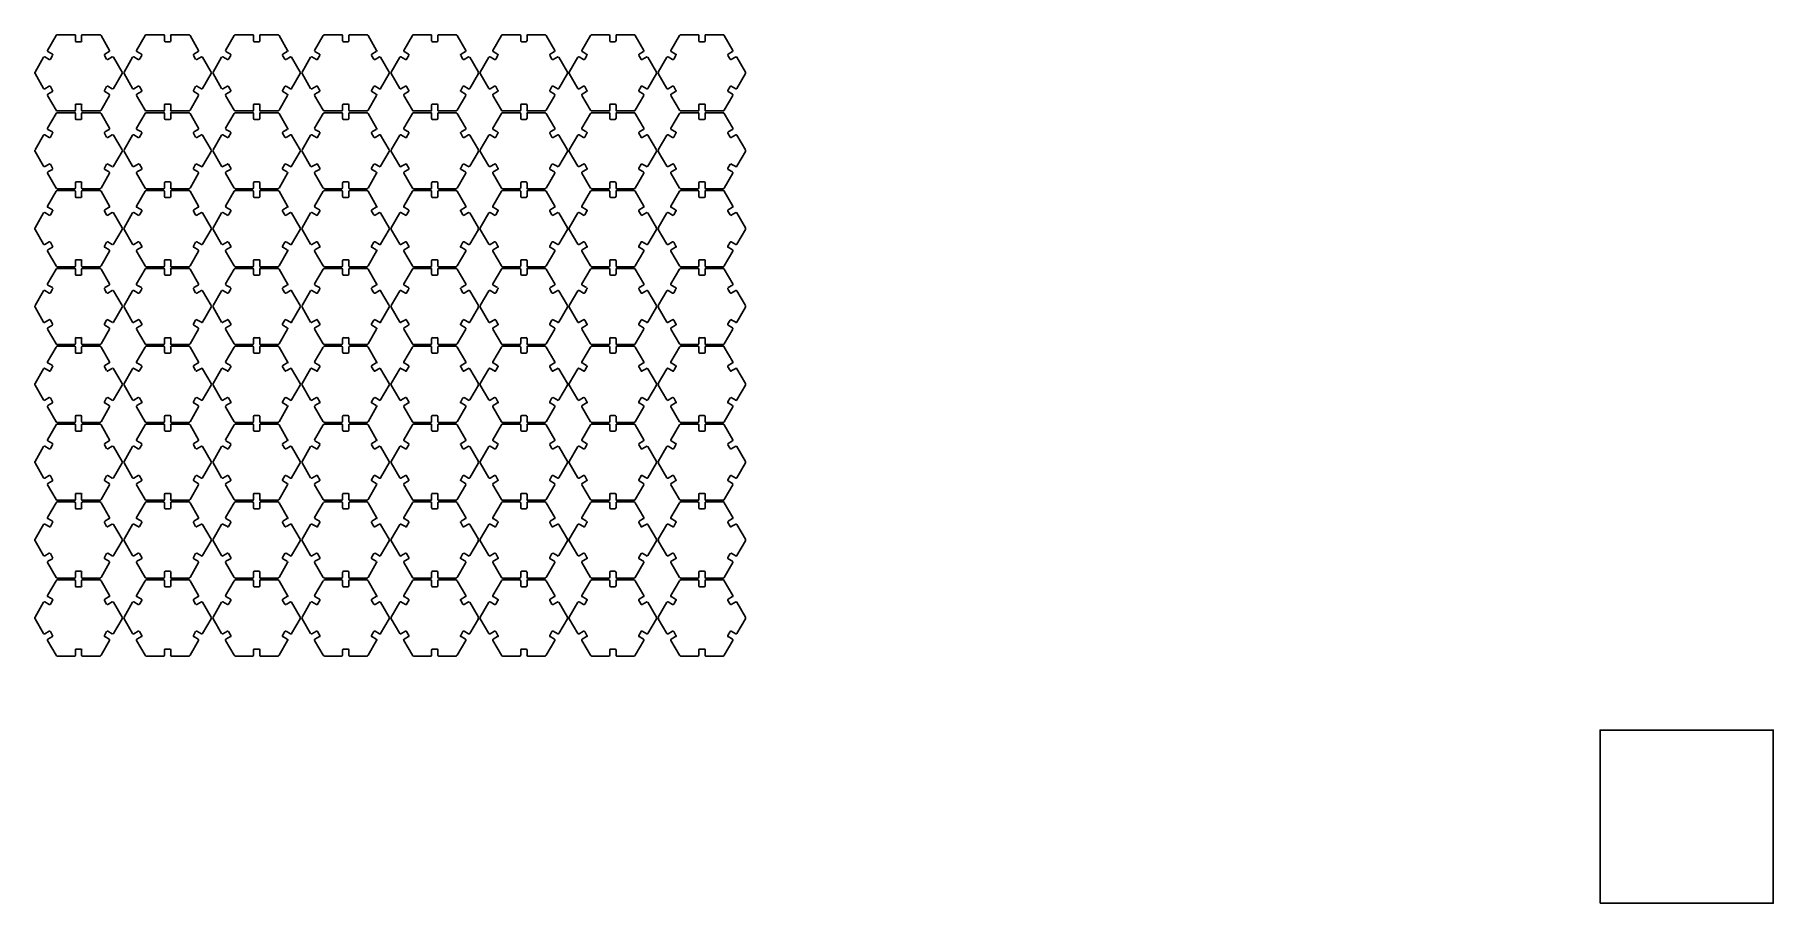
# Model space of a CAD drawing. Header units: millimetres. Extents: x -496 to 508, y 0 to 502.
import ezdxf

# ---------------------------------------------------------------- set-up
doc = ezdxf.new("R2010")
doc.units = ezdxf.units.MM
doc.layers.add('Default', color=18, linetype='Continuous', true_color=0x000000)

msp = doc.modelspace()

# ---------------------------------------------------------------- linework, layer by layer
at = {"layer": 'Default'}
for p, q in [((-483.3, 501.3), (-488.2, 492.7)), ((-488, 492), (-485.4, 490.5)), ((-472.6, 501.7), (-482.5, 501.7)), ((-472.1, 498.2), (-472.1, 501.2)), ((-469, 497.7), (-471.6, 497.7)), ((-468.5, 501.2), (-468.5, 498.2)), ((-458.1, 501.7), (-468, 501.7)), ((-452.4, 492.7), (-457.3, 501.3)), ((-455.2, 490.5), (-452.6, 492)), ((-431.9, 501.3), (-436.8, 492.7)), ((-436.6, 492), (-434, 490.5)), ((-421.2, 501.7), (-431.1, 501.7)), ((-420.7, 498.2), (-420.7, 501.2)), ((-417.6, 497.7), (-420.2, 497.7)), ((-417.1, 501.2), (-417.1, 498.2)), ((-406.7, 501.7), (-416.6, 501.7)), ((-401, 492.7), (-405.9, 501.3)), ((-403.8, 490.5), (-401.2, 492)), ((-380.4, 501.3), (-385.4, 492.7)), ((-385.2, 492), (-382.6, 490.5)), ((-369.8, 501.7), (-379.7, 501.7)), ((-369.3, 498.2), (-369.3, 501.2)), ((-366.2, 497.7), (-368.8, 497.7)), ((-365.7, 501.2), (-365.7, 498.2)), ((-355.3, 501.7), (-365.2, 501.7)), ((-349.6, 492.7), (-354.5, 501.3)), ((-352.3, 490.5), (-349.8, 492)), ((-329, 501.3), (-334, 492.7)), ((-333.8, 492), (-331.2, 490.5)), ((-318.4, 501.7), (-328.2, 501.7)), ((-317.9, 498.2), (-317.9, 501.2)), ((-314.8, 497.7), (-317.3, 497.7)), ((-314.3, 501.2), (-314.3, 498.2)), ((-303.9, 501.7), (-313.7, 501.7)), ((-298.2, 492.7), (-303.1, 501.3)), ((-300.9, 490.5), (-298.4, 492)), ((-277.6, 501.3), (-282.5, 492.7)), ((-282.4, 492), (-279.8, 490.5)), ((-267, 501.7), (-276.8, 501.7)), ((-266.5, 498.2), (-266.5, 501.2)), ((-263.4, 497.7), (-265.9, 497.7)), ((-262.9, 501.2), (-262.9, 498.2)), ((-252.5, 501.7), (-262.3, 501.7)), ((-246.8, 492.7), (-251.7, 501.3)), ((-249.5, 490.5), (-247, 492)), ((-226.2, 501.3), (-231.1, 492.7)), ((-230.9, 492), (-228.4, 490.5)), ((-215.6, 501.7), (-225.4, 501.7)), ((-215, 498.2), (-215, 501.2)), ((-212, 497.7), (-214.5, 497.7)), ((-211.4, 501.2), (-211.4, 498.2)), ((-201.1, 501.7), (-210.9, 501.7)), ((-195.4, 492.7), (-200.3, 501.3)), ((-198.1, 490.5), (-195.5, 492)), ((-174.8, 501.3), (-179.7, 492.7)), ((-179.5, 492), (-177, 490.5)), ((-164.2, 501.7), (-174, 501.7)), ((-163.6, 498.2), (-163.6, 501.2)), ((-160.6, 497.7), (-163.1, 497.7)), ((-160, 501.2), (-160, 498.2)), ((-149.7, 501.7), (-159.5, 501.7)), ((-143.9, 492.7), (-148.9, 501.3)), ((-146.7, 490.5), (-144.1, 492)), ((-123.4, 501.3), (-128.3, 492.7)), ((-128.1, 492), (-125.6, 490.5)), ((-112.7, 501.7), (-122.6, 501.7)), ((-112.2, 498.2), (-112.2, 501.2)), ((-109.1, 497.7), (-111.7, 497.7)), ((-108.6, 501.2), (-108.6, 498.2)), ((-98.2, 501.7), (-108.1, 501.7)), ((-92.5, 492.7), (-97.5, 501.3)), ((-95.3, 490.5), (-92.7, 492)), ((-490.5, 488.7), (-495.4, 480.2)), ((-487.2, 487.4), (-489.8, 488.9)), ((-485.3, 489.8), (-486.5, 487.6)), ((-454.1, 487.6), (-455.4, 489.8)), ((-450.8, 488.9), (-453.4, 487.4)), ((-445.2, 480.2), (-450.1, 488.7)), ((-439.1, 488.7), (-444, 480.2)), ((-435.8, 487.4), (-438.4, 488.9)), ((-433.8, 489.8), (-435.1, 487.6)), ((-402.7, 487.6), (-403.9, 489.8)), ((-399.4, 488.9), (-402, 487.4)), ((-393.8, 480.2), (-398.7, 488.7)), ((-387.7, 488.7), (-392.6, 480.2)), ((-384.4, 487.4), (-387, 488.9)), ((-382.4, 489.8), (-383.7, 487.6)), ((-351.3, 487.6), (-352.5, 489.8)), ((-348, 488.9), (-350.5, 487.4)), ((-342.3, 480.2), (-347.3, 488.7)), ((-336.3, 488.7), (-341.2, 480.2)), ((-333, 487.4), (-335.6, 488.9)), ((-331, 489.8), (-332.3, 487.6)), ((-299.8, 487.6), (-301.1, 489.8)), ((-296.6, 488.9), (-299.1, 487.4)), ((-290.9, 480.2), (-295.9, 488.7)), ((-284.9, 488.7), (-289.8, 480.2)), ((-281.6, 487.4), (-284.2, 488.9)), ((-279.6, 489.8), (-280.9, 487.6)), ((-248.4, 487.6), (-249.7, 489.8)), ((-245.2, 488.9), (-247.7, 487.4)), ((-239.5, 480.2), (-244.4, 488.7)), ((-233.5, 488.7), (-238.4, 480.2)), ((-230.2, 487.4), (-232.7, 488.9)), ((-228.2, 489.8), (-229.5, 487.6)), ((-197, 487.6), (-198.3, 489.8)), ((-193.7, 488.9), (-196.3, 487.4)), ((-188.1, 480.2), (-193, 488.7)), ((-182, 488.7), (-187, 480.2)), ((-178.8, 487.4), (-181.3, 488.9)), ((-176.8, 489.8), (-178.1, 487.6)), ((-145.6, 487.6), (-146.9, 489.8)), ((-142.3, 488.9), (-144.9, 487.4)), ((-136.7, 480.2), (-141.6, 488.7)), ((-130.6, 488.7), (-135.6, 480.2)), ((-127.4, 487.4), (-129.9, 488.9)), ((-125.4, 489.8), (-126.6, 487.6)), ((-94.2, 487.6), (-95.5, 489.8)), ((-90.9, 488.9), (-93.5, 487.4)), ((-85.3, 480.2), (-90.2, 488.7)), ((-495.4, 479.3), (-490.5, 470.7)), ((-489.8, 470.5), (-487.2, 472)), ((-486.5, 471.8), (-485.3, 469.6)), ((-455.4, 469.6), (-454.1, 471.8)), ((-453.4, 472), (-450.8, 470.5)), ((-450.1, 470.7), (-445.2, 479.3)), ((-444, 479.3), (-439.1, 470.7)), ((-438.4, 470.5), (-435.8, 472)), ((-435.1, 471.8), (-433.8, 469.6)), ((-403.9, 469.6), (-402.7, 471.8)), ((-402, 472), (-399.4, 470.5)), ((-398.7, 470.7), (-393.8, 479.3)), ((-392.6, 479.3), (-387.7, 470.7)), ((-387, 470.5), (-384.4, 472)), ((-383.7, 471.8), (-382.4, 469.6)), ((-352.5, 469.6), (-351.3, 471.8)), ((-350.5, 472), (-348, 470.5)), ((-347.3, 470.7), (-342.3, 479.3)), ((-341.2, 479.3), (-336.3, 470.7)), ((-335.6, 470.5), (-333, 472)), ((-332.3, 471.8), (-331, 469.6)), ((-301.1, 469.6), (-299.8, 471.8)), ((-299.1, 472), (-296.6, 470.5)), ((-295.9, 470.7), (-290.9, 479.3)), ((-289.8, 479.3), (-284.9, 470.7)), ((-284.2, 470.5), (-281.6, 472)), ((-280.9, 471.8), (-279.6, 469.6)), ((-249.7, 469.6), (-248.4, 471.8)), ((-247.7, 472), (-245.2, 470.5)), ((-244.4, 470.7), (-239.5, 479.3)), ((-238.4, 479.3), (-233.5, 470.7)), ((-232.7, 470.5), (-230.2, 472)), ((-229.5, 471.8), (-228.2, 469.6)), ((-198.3, 469.6), (-197, 471.8)), ((-196.3, 472), (-193.7, 470.5)), ((-193, 470.7), (-188.1, 479.3)), ((-187, 479.3), (-182, 470.7)), ((-181.3, 470.5), (-178.8, 472)), ((-178.1, 471.8), (-176.8, 469.6)), ((-146.9, 469.6), (-145.6, 471.8)), ((-144.9, 472), (-142.3, 470.5)), ((-141.6, 470.7), (-136.7, 479.3)), ((-135.6, 479.3), (-130.6, 470.7)), ((-129.9, 470.5), (-127.4, 472)), ((-126.6, 471.8), (-125.4, 469.6)), ((-95.5, 469.6), (-94.2, 471.8)), ((-93.5, 472), (-90.9, 470.5)), ((-90.2, 470.7), (-85.3, 479.3)), ((-488.2, 466.7), (-483.3, 458.2)), ((-485.4, 468.9), (-488, 467.4)), ((-471.6, 461.7), (-469, 461.7)), ((-457.3, 458.2), (-452.4, 466.7)), ((-452.6, 467.4), (-455.2, 468.9)), ((-436.8, 466.7), (-431.9, 458.2)), ((-434, 468.9), (-436.6, 467.4)), ((-420.2, 461.7), (-417.6, 461.7)), ((-405.9, 458.2), (-401, 466.7)), ((-401.2, 467.4), (-403.8, 468.9)), ((-385.4, 466.7), (-380.4, 458.2)), ((-382.6, 468.9), (-385.2, 467.4)), ((-368.8, 461.7), (-366.2, 461.7)), ((-354.5, 458.2), (-349.6, 466.7)), ((-349.8, 467.4), (-352.3, 468.9)), ((-334, 466.7), (-329, 458.2)), ((-331.2, 468.9), (-333.8, 467.4)), ((-317.3, 461.7), (-314.8, 461.7)), ((-303.1, 458.2), (-298.2, 466.7)), ((-298.4, 467.4), (-300.9, 468.9)), ((-282.5, 466.7), (-277.6, 458.2)), ((-279.8, 468.9), (-282.4, 467.4)), ((-265.9, 461.7), (-263.4, 461.7)), ((-251.7, 458.2), (-246.8, 466.7)), ((-247, 467.4), (-249.5, 468.9)), ((-231.1, 466.7), (-226.2, 458.2)), ((-228.4, 468.9), (-230.9, 467.4)), ((-214.5, 461.7), (-212, 461.7)), ((-200.3, 458.2), (-195.4, 466.7)), ((-195.5, 467.4), (-198.1, 468.9)), ((-179.7, 466.7), (-174.8, 458.2)), ((-177, 468.9), (-179.5, 467.4)), ((-163.1, 461.7), (-160.6, 461.7)), ((-148.9, 458.2), (-143.9, 466.7)), ((-144.1, 467.4), (-146.7, 468.9)), ((-128.3, 466.7), (-123.4, 458.2)), ((-125.6, 468.9), (-128.1, 467.4)), ((-111.7, 461.7), (-109.1, 461.7)), ((-97.5, 458.2), (-92.5, 466.7)), ((-92.7, 467.4), (-95.3, 468.9)), ((-483.3, 456.3), (-488.2, 447.8)), ((-482.5, 457.7), (-472.6, 457.7)), ((-472.6, 456.7), (-482.5, 456.7)), ((-472.1, 458.2), (-472.1, 461.2)), ((-472.1, 453.3), (-472.1, 456.2)), ((-469, 452.7), (-471.6, 452.7)), ((-468.5, 461.2), (-468.5, 458.2)), ((-468.5, 456.2), (-468.5, 453.3)), ((-468, 457.7), (-458.1, 457.7)), ((-458.1, 456.7), (-468, 456.7)), ((-452.4, 447.8), (-457.3, 456.3)), ((-431.9, 456.3), (-436.8, 447.8)), ((-431.1, 457.7), (-421.2, 457.7)), ((-421.2, 456.7), (-431.1, 456.7)), ((-420.7, 458.2), (-420.7, 461.2)), ((-420.7, 453.3), (-420.7, 456.2)), ((-417.6, 452.7), (-420.2, 452.7)), ((-417.1, 461.2), (-417.1, 458.2)), ((-417.1, 456.2), (-417.1, 453.3)), ((-416.6, 457.7), (-406.7, 457.7)), ((-406.7, 456.7), (-416.6, 456.7)), ((-401, 447.8), (-405.9, 456.3)), ((-380.4, 456.3), (-385.4, 447.8)), ((-379.7, 457.7), (-369.8, 457.7)), ((-369.8, 456.7), (-379.7, 456.7)), ((-369.3, 458.2), (-369.3, 461.2)), ((-369.3, 453.3), (-369.3, 456.2)), ((-366.2, 452.7), (-368.8, 452.7)), ((-365.7, 461.2), (-365.7, 458.2)), ((-365.7, 456.2), (-365.7, 453.3)), ((-365.2, 457.7), (-355.3, 457.7)), ((-355.3, 456.7), (-365.2, 456.7)), ((-349.6, 447.8), (-354.5, 456.3)), ((-329, 456.3), (-334, 447.8)), ((-328.2, 457.7), (-318.4, 457.7)), ((-318.4, 456.7), (-328.2, 456.7)), ((-317.9, 458.2), (-317.9, 461.2)), ((-317.9, 453.3), (-317.9, 456.2)), ((-314.8, 452.7), (-317.3, 452.7)), ((-314.3, 461.2), (-314.3, 458.2)), ((-314.3, 456.2), (-314.3, 453.3)), ((-313.7, 457.7), (-303.9, 457.7)), ((-303.9, 456.7), (-313.7, 456.7)), ((-298.2, 447.8), (-303.1, 456.3)), ((-277.6, 456.3), (-282.5, 447.8)), ((-276.8, 457.7), (-267, 457.7)), ((-267, 456.7), (-276.8, 456.7)), ((-266.5, 458.2), (-266.5, 461.2)), ((-266.5, 453.3), (-266.5, 456.2)), ((-263.4, 452.7), (-265.9, 452.7)), ((-262.9, 461.2), (-262.9, 458.2)), ((-262.9, 456.2), (-262.9, 453.3)), ((-262.3, 457.7), (-252.5, 457.7)), ((-252.5, 456.7), (-262.3, 456.7)), ((-246.8, 447.8), (-251.7, 456.3)), ((-226.2, 456.3), (-231.1, 447.8)), ((-225.4, 457.7), (-215.6, 457.7)), ((-215.6, 456.7), (-225.4, 456.7)), ((-215, 458.2), (-215, 461.2)), ((-215, 453.3), (-215, 456.2)), ((-212, 452.7), (-214.5, 452.7)), ((-211.4, 461.2), (-211.4, 458.2)), ((-211.4, 456.2), (-211.4, 453.3)), ((-210.9, 457.7), (-201.1, 457.7)), ((-201.1, 456.7), (-210.9, 456.7)), ((-195.4, 447.8), (-200.3, 456.3)), ((-174.8, 456.3), (-179.7, 447.8)), ((-174, 457.7), (-164.2, 457.7)), ((-164.2, 456.7), (-174, 456.7)), ((-163.6, 458.2), (-163.6, 461.2)), ((-163.6, 453.3), (-163.6, 456.2)), ((-160.6, 452.7), (-163.1, 452.7)), ((-160, 461.2), (-160, 458.2)), ((-160, 456.2), (-160, 453.3)), ((-159.5, 457.7), (-149.7, 457.7)), ((-149.7, 456.7), (-159.5, 456.7)), ((-143.9, 447.8), (-148.9, 456.3)), ((-123.4, 456.3), (-128.3, 447.8)), ((-122.6, 457.7), (-112.7, 457.7)), ((-112.7, 456.7), (-122.6, 456.7)), ((-112.2, 458.2), (-112.2, 461.2)), ((-112.2, 453.3), (-112.2, 456.2)), ((-109.1, 452.7), (-111.7, 452.7)), ((-108.6, 461.2), (-108.6, 458.2)), ((-108.6, 456.2), (-108.6, 453.3)), ((-108.1, 457.7), (-98.2, 457.7)), ((-98.2, 456.7), (-108.1, 456.7)), ((-92.5, 447.8), (-97.5, 456.3)), ((-490.5, 443.7), (-495.4, 435.2)), ((-487.2, 442.4), (-489.8, 443.9)), ((-488, 447), (-485.4, 445.6)), ((-485.3, 444.9), (-486.5, 442.6)), ((-454.1, 442.6), (-455.4, 444.9)), ((-455.2, 445.6), (-452.6, 447)), ((-450.8, 443.9), (-453.4, 442.4)), ((-445.2, 435.2), (-450.1, 443.7)), ((-439.1, 443.7), (-444, 435.2)), ((-435.8, 442.4), (-438.4, 443.9)), ((-436.6, 447), (-434, 445.6)), ((-433.8, 444.9), (-435.1, 442.6)), ((-402.7, 442.6), (-403.9, 444.9)), ((-403.8, 445.6), (-401.2, 447)), ((-399.4, 443.9), (-402, 442.4)), ((-393.8, 435.2), (-398.7, 443.7)), ((-387.7, 443.7), (-392.6, 435.2)), ((-384.4, 442.4), (-387, 443.9)), ((-385.2, 447), (-382.6, 445.6)), ((-382.4, 444.9), (-383.7, 442.6)), ((-351.3, 442.6), (-352.5, 444.9)), ((-352.3, 445.6), (-349.8, 447)), ((-348, 443.9), (-350.5, 442.4)), ((-342.3, 435.2), (-347.3, 443.7)), ((-336.3, 443.7), (-341.2, 435.2)), ((-333, 442.4), (-335.6, 443.9)), ((-333.8, 447), (-331.2, 445.6)), ((-331, 444.9), (-332.3, 442.6)), ((-299.8, 442.6), (-301.1, 444.9)), ((-300.9, 445.6), (-298.4, 447)), ((-296.6, 443.9), (-299.1, 442.4)), ((-290.9, 435.2), (-295.9, 443.7)), ((-284.9, 443.7), (-289.8, 435.2)), ((-281.6, 442.4), (-284.2, 443.9)), ((-282.4, 447), (-279.8, 445.6)), ((-279.6, 444.9), (-280.9, 442.6)), ((-248.4, 442.6), (-249.7, 444.9)), ((-249.5, 445.6), (-247, 447)), ((-245.2, 443.9), (-247.7, 442.4)), ((-239.5, 435.2), (-244.4, 443.7)), ((-233.5, 443.7), (-238.4, 435.2)), ((-230.2, 442.4), (-232.7, 443.9)), ((-230.9, 447), (-228.4, 445.6)), ((-228.2, 444.9), (-229.5, 442.6)), ((-197, 442.6), (-198.3, 444.9)), ((-198.1, 445.6), (-195.5, 447)), ((-193.7, 443.9), (-196.3, 442.4)), ((-188.1, 435.2), (-193, 443.7)), ((-182, 443.7), (-187, 435.2)), ((-178.8, 442.4), (-181.3, 443.9)), ((-179.5, 447), (-177, 445.6)), ((-176.8, 444.9), (-178.1, 442.6)), ((-145.6, 442.6), (-146.9, 444.9)), ((-146.7, 445.6), (-144.1, 447)), ((-142.3, 443.9), (-144.9, 442.4)), ((-136.7, 435.2), (-141.6, 443.7)), ((-130.6, 443.7), (-135.6, 435.2)), ((-127.4, 442.4), (-129.9, 443.9)), ((-128.1, 447), (-125.6, 445.6)), ((-125.4, 444.9), (-126.6, 442.6)), ((-94.2, 442.6), (-95.5, 444.9)), ((-95.3, 445.6), (-92.7, 447)), ((-90.9, 443.9), (-93.5, 442.4)), ((-85.3, 435.2), (-90.2, 443.7)), ((-495.4, 434.3), (-490.5, 425.8)), ((-450.1, 425.8), (-445.2, 434.3)), ((-444, 434.3), (-439.1, 425.8)), ((-398.7, 425.8), (-393.8, 434.3)), ((-392.6, 434.3), (-387.7, 425.8)), ((-347.3, 425.8), (-342.3, 434.3)), ((-341.2, 434.3), (-336.3, 425.8)), ((-295.9, 425.8), (-290.9, 434.3)), ((-289.8, 434.3), (-284.9, 425.8)), ((-244.4, 425.8), (-239.5, 434.3)), ((-238.4, 434.3), (-233.5, 425.8)), ((-193, 425.8), (-188.1, 434.3)), ((-187, 434.3), (-182, 425.8)), ((-141.6, 425.8), (-136.7, 434.3)), ((-135.6, 434.3), (-130.6, 425.8)), ((-90.2, 425.8), (-85.3, 434.3)), ((-489.8, 425.6), (-487.2, 427)), ((-488.2, 421.7), (-483.3, 413.2)), ((-485.4, 423.9), (-488, 422.5)), ((-486.5, 426.9), (-485.3, 424.6)), ((-457.3, 413.2), (-452.4, 421.7)), ((-455.4, 424.6), (-454.1, 426.9)), ((-452.6, 422.5), (-455.2, 423.9)), ((-453.4, 427), (-450.8, 425.6)), ((-438.4, 425.6), (-435.8, 427)), ((-436.8, 421.7), (-431.9, 413.2)), ((-434, 423.9), (-436.6, 422.5)), ((-435.1, 426.9), (-433.8, 424.6)), ((-405.9, 413.2), (-401, 421.7)), ((-403.9, 424.6), (-402.7, 426.9)), ((-401.2, 422.5), (-403.8, 423.9)), ((-402, 427), (-399.4, 425.6)), ((-387, 425.6), (-384.4, 427)), ((-385.4, 421.7), (-380.4, 413.2)), ((-382.6, 423.9), (-385.2, 422.5)), ((-383.7, 426.9), (-382.4, 424.6)), ((-354.5, 413.2), (-349.6, 421.7)), ((-352.5, 424.6), (-351.3, 426.9)), ((-349.8, 422.5), (-352.3, 423.9)), ((-350.5, 427), (-348, 425.6)), ((-335.6, 425.6), (-333, 427)), ((-334, 421.7), (-329, 413.2)), ((-331.2, 423.9), (-333.8, 422.5)), ((-332.3, 426.9), (-331, 424.6)), ((-303.1, 413.2), (-298.2, 421.7)), ((-301.1, 424.6), (-299.8, 426.9)), ((-298.4, 422.5), (-300.9, 423.9)), ((-299.1, 427), (-296.6, 425.6)), ((-284.2, 425.6), (-281.6, 427)), ((-282.5, 421.7), (-277.6, 413.2)), ((-279.8, 423.9), (-282.4, 422.5)), ((-280.9, 426.9), (-279.6, 424.6)), ((-251.7, 413.2), (-246.8, 421.7)), ((-249.7, 424.6), (-248.4, 426.9)), ((-247, 422.5), (-249.5, 423.9)), ((-247.7, 427), (-245.2, 425.6)), ((-232.7, 425.6), (-230.2, 427)), ((-231.1, 421.7), (-226.2, 413.2)), ((-228.4, 423.9), (-230.9, 422.5)), ((-229.5, 426.9), (-228.2, 424.6)), ((-200.3, 413.2), (-195.4, 421.7)), ((-198.3, 424.6), (-197, 426.9)), ((-195.5, 422.5), (-198.1, 423.9)), ((-196.3, 427), (-193.7, 425.6)), ((-181.3, 425.6), (-178.8, 427)), ((-179.7, 421.7), (-174.8, 413.2)), ((-177, 423.9), (-179.5, 422.5)), ((-178.1, 426.9), (-176.8, 424.6)), ((-148.9, 413.2), (-143.9, 421.7)), ((-146.9, 424.6), (-145.6, 426.9)), ((-144.1, 422.5), (-146.7, 423.9)), ((-144.9, 427), (-142.3, 425.6)), ((-129.9, 425.6), (-127.4, 427)), ((-128.3, 421.7), (-123.4, 413.2)), ((-125.6, 423.9), (-128.1, 422.5)), ((-126.6, 426.9), (-125.4, 424.6)), ((-97.5, 413.2), (-92.5, 421.7)), ((-95.5, 424.6), (-94.2, 426.9)), ((-92.7, 422.5), (-95.3, 423.9)), ((-93.5, 427), (-90.9, 425.6)), ((-482.5, 412.8), (-472.6, 412.8)), ((-472.6, 411.8), (-482.5, 411.8)), ((-472.1, 413.3), (-472.1, 416.2)), ((-471.6, 416.8), (-469, 416.8)), ((-468.5, 416.2), (-468.5, 413.3)), ((-468, 412.8), (-458.1, 412.8)), ((-458.1, 411.8), (-468, 411.8)), ((-431.1, 412.8), (-421.2, 412.8)), ((-421.2, 411.8), (-431.1, 411.8)), ((-420.7, 413.3), (-420.7, 416.2)), ((-420.2, 416.8), (-417.6, 416.8)), ((-417.1, 416.2), (-417.1, 413.3)), ((-416.6, 412.8), (-406.7, 412.8)), ((-406.7, 411.8), (-416.6, 411.8)), ((-379.7, 412.8), (-369.8, 412.8)), ((-369.8, 411.8), (-379.7, 411.8)), ((-369.3, 413.3), (-369.3, 416.2)), ((-368.8, 416.8), (-366.2, 416.8)), ((-365.7, 416.2), (-365.7, 413.3)), ((-365.2, 412.8), (-355.3, 412.8)), ((-355.3, 411.8), (-365.2, 411.8)), ((-328.2, 412.8), (-318.4, 412.8)), ((-318.4, 411.8), (-328.2, 411.8)), ((-317.9, 413.3), (-317.9, 416.2)), ((-317.3, 416.8), (-314.8, 416.8)), ((-314.3, 416.2), (-314.3, 413.3)), ((-313.7, 412.8), (-303.9, 412.8)), ((-303.9, 411.8), (-313.7, 411.8)), ((-276.8, 412.8), (-267, 412.8)), ((-267, 411.8), (-276.8, 411.8)), ((-266.5, 413.3), (-266.5, 416.2)), ((-265.9, 416.8), (-263.4, 416.8)), ((-262.9, 416.2), (-262.9, 413.3)), ((-262.3, 412.8), (-252.5, 412.8)), ((-252.5, 411.8), (-262.3, 411.8)), ((-225.4, 412.8), (-215.6, 412.8)), ((-215.6, 411.8), (-225.4, 411.8)), ((-215, 413.3), (-215, 416.2)), ((-214.5, 416.8), (-212, 416.8)), ((-211.4, 416.2), (-211.4, 413.3)), ((-210.9, 412.8), (-201.1, 412.8)), ((-201.1, 411.8), (-210.9, 411.8)), ((-174, 412.8), (-164.2, 412.8)), ((-164.2, 411.8), (-174, 411.8)), ((-163.6, 413.3), (-163.6, 416.2)), ((-163.1, 416.8), (-160.6, 416.8)), ((-160, 416.2), (-160, 413.3)), ((-159.5, 412.8), (-149.7, 412.8)), ((-149.7, 411.8), (-159.5, 411.8)), ((-122.6, 412.8), (-112.7, 412.8)), ((-112.7, 411.8), (-122.6, 411.8)), ((-112.2, 413.3), (-112.2, 416.2)), ((-111.7, 416.8), (-109.1, 416.8)), ((-108.6, 416.2), (-108.6, 413.3)), ((-108.1, 412.8), (-98.2, 412.8)), ((-98.2, 411.8), (-108.1, 411.8)), ((-483.3, 411.3), (-488.2, 402.8)), ((-488, 402.1), (-485.4, 400.6)), ((-472.1, 408.3), (-472.1, 411.3)), ((-469, 407.8), (-471.6, 407.8)), ((-468.5, 411.3), (-468.5, 408.3)), ((-452.4, 402.8), (-457.3, 411.3)), ((-455.2, 400.6), (-452.6, 402.1)), ((-431.9, 411.3), (-436.8, 402.8)), ((-436.6, 402.1), (-434, 400.6)), ((-420.7, 408.3), (-420.7, 411.3)), ((-417.6, 407.8), (-420.2, 407.8)), ((-417.1, 411.3), (-417.1, 408.3)), ((-401, 402.8), (-405.9, 411.3)), ((-403.8, 400.6), (-401.2, 402.1)), ((-380.4, 411.3), (-385.4, 402.8)), ((-385.2, 402.1), (-382.6, 400.6)), ((-369.3, 408.3), (-369.3, 411.3)), ((-366.2, 407.8), (-368.8, 407.8)), ((-365.7, 411.3), (-365.7, 408.3)), ((-349.6, 402.8), (-354.5, 411.3)), ((-352.3, 400.6), (-349.8, 402.1)), ((-329, 411.3), (-334, 402.8)), ((-333.8, 402.1), (-331.2, 400.6)), ((-317.9, 408.3), (-317.9, 411.3)), ((-314.8, 407.8), (-317.3, 407.8)), ((-314.3, 411.3), (-314.3, 408.3)), ((-298.2, 402.8), (-303.1, 411.3)), ((-300.9, 400.6), (-298.4, 402.1)), ((-277.6, 411.3), (-282.5, 402.8)), ((-282.4, 402.1), (-279.8, 400.6)), ((-266.5, 408.3), (-266.5, 411.3)), ((-263.4, 407.8), (-265.9, 407.8)), ((-262.9, 411.3), (-262.9, 408.3)), ((-246.8, 402.8), (-251.7, 411.3)), ((-249.5, 400.6), (-247, 402.1)), ((-226.2, 411.3), (-231.1, 402.8)), ((-230.9, 402.1), (-228.4, 400.6)), ((-215, 408.3), (-215, 411.3)), ((-212, 407.8), (-214.5, 407.8)), ((-211.4, 411.3), (-211.4, 408.3)), ((-195.4, 402.8), (-200.3, 411.3)), ((-198.1, 400.6), (-195.5, 402.1)), ((-174.8, 411.3), (-179.7, 402.8)), ((-179.5, 402.1), (-177, 400.6)), ((-163.6, 408.3), (-163.6, 411.3)), ((-160.6, 407.8), (-163.1, 407.8)), ((-160, 411.3), (-160, 408.3)), ((-143.9, 402.8), (-148.9, 411.3)), ((-146.7, 400.6), (-144.1, 402.1)), ((-123.4, 411.3), (-128.3, 402.8)), ((-128.1, 402.1), (-125.6, 400.6)), ((-112.2, 408.3), (-112.2, 411.3)), ((-109.1, 407.8), (-111.7, 407.8)), ((-108.6, 411.3), (-108.6, 408.3)), ((-92.5, 402.8), (-97.5, 411.3)), ((-95.3, 400.6), (-92.7, 402.1)), ((-490.5, 398.8), (-495.4, 390.2)), ((-487.2, 397.5), (-489.8, 399)), ((-485.3, 399.9), (-486.5, 397.7)), ((-454.1, 397.7), (-455.4, 399.9)), ((-450.8, 399), (-453.4, 397.5)), ((-445.2, 390.2), (-450.1, 398.8)), ((-439.1, 398.8), (-444, 390.2)), ((-435.8, 397.5), (-438.4, 399)), ((-433.8, 399.9), (-435.1, 397.7)), ((-402.7, 397.7), (-403.9, 399.9)), ((-399.4, 399), (-402, 397.5)), ((-393.8, 390.2), (-398.7, 398.8)), ((-387.7, 398.8), (-392.6, 390.2)), ((-384.4, 397.5), (-387, 399)), ((-382.4, 399.9), (-383.7, 397.7)), ((-351.3, 397.7), (-352.5, 399.9)), ((-348, 399), (-350.5, 397.5)), ((-342.3, 390.2), (-347.3, 398.8)), ((-336.3, 398.8), (-341.2, 390.2)), ((-333, 397.5), (-335.6, 399)), ((-331, 399.9), (-332.3, 397.7)), ((-299.8, 397.7), (-301.1, 399.9)), ((-296.6, 399), (-299.1, 397.5)), ((-290.9, 390.2), (-295.9, 398.8)), ((-284.9, 398.8), (-289.8, 390.2)), ((-281.6, 397.5), (-284.2, 399)), ((-279.6, 399.9), (-280.9, 397.7)), ((-248.4, 397.7), (-249.7, 399.9)), ((-245.2, 399), (-247.7, 397.5)), ((-239.5, 390.2), (-244.4, 398.8)), ((-233.5, 398.8), (-238.4, 390.2)), ((-230.2, 397.5), (-232.7, 399)), ((-228.2, 399.9), (-229.5, 397.7)), ((-197, 397.7), (-198.3, 399.9)), ((-193.7, 399), (-196.3, 397.5)), ((-188.1, 390.2), (-193, 398.8)), ((-182, 398.8), (-187, 390.2)), ((-178.8, 397.5), (-181.3, 399)), ((-176.8, 399.9), (-178.1, 397.7)), ((-145.6, 397.7), (-146.9, 399.9)), ((-142.3, 399), (-144.9, 397.5)), ((-136.7, 390.2), (-141.6, 398.8)), ((-130.6, 398.8), (-135.6, 390.2)), ((-127.4, 397.5), (-129.9, 399)), ((-125.4, 399.9), (-126.6, 397.7)), ((-94.2, 397.7), (-95.5, 399.9)), ((-90.9, 399), (-93.5, 397.5)), ((-85.3, 390.2), (-90.2, 398.8)), ((-495.4, 389.3), (-490.5, 380.8)), ((-489.8, 380.6), (-487.2, 382.1)), ((-486.5, 381.9), (-485.3, 379.7)), ((-455.4, 379.7), (-454.1, 381.9)), ((-453.4, 382.1), (-450.8, 380.6)), ((-450.1, 380.8), (-445.2, 389.3)), ((-444, 389.3), (-439.1, 380.8)), ((-438.4, 380.6), (-435.8, 382.1)), ((-435.1, 381.9), (-433.8, 379.7)), ((-403.9, 379.7), (-402.7, 381.9)), ((-402, 382.1), (-399.4, 380.6)), ((-398.7, 380.8), (-393.8, 389.3)), ((-392.6, 389.3), (-387.7, 380.8)), ((-387, 380.6), (-384.4, 382.1)), ((-383.7, 381.9), (-382.4, 379.7)), ((-352.5, 379.7), (-351.3, 381.9)), ((-350.5, 382.1), (-348, 380.6)), ((-347.3, 380.8), (-342.3, 389.3)), ((-341.2, 389.3), (-336.3, 380.8)), ((-335.6, 380.6), (-333, 382.1)), ((-332.3, 381.9), (-331, 379.7)), ((-301.1, 379.7), (-299.8, 381.9)), ((-299.1, 382.1), (-296.6, 380.6)), ((-295.9, 380.8), (-290.9, 389.3)), ((-289.8, 389.3), (-284.9, 380.8)), ((-284.2, 380.6), (-281.6, 382.1)), ((-280.9, 381.9), (-279.6, 379.7)), ((-249.7, 379.7), (-248.4, 381.9)), ((-247.7, 382.1), (-245.2, 380.6)), ((-244.4, 380.8), (-239.5, 389.3)), ((-238.4, 389.3), (-233.5, 380.8)), ((-232.7, 380.6), (-230.2, 382.1)), ((-229.5, 381.9), (-228.2, 379.7)), ((-198.3, 379.7), (-197, 381.9)), ((-196.3, 382.1), (-193.7, 380.6)), ((-193, 380.8), (-188.1, 389.3)), ((-187, 389.3), (-182, 380.8)), ((-181.3, 380.6), (-178.8, 382.1)), ((-178.1, 381.9), (-176.8, 379.7)), ((-146.9, 379.7), (-145.6, 381.9)), ((-144.9, 382.1), (-142.3, 380.6)), ((-141.6, 380.8), (-136.7, 389.3)), ((-135.6, 389.3), (-130.6, 380.8)), ((-129.9, 380.6), (-127.4, 382.1)), ((-126.6, 381.9), (-125.4, 379.7)), ((-95.5, 379.7), (-94.2, 381.9)), ((-93.5, 382.1), (-90.9, 380.6)), ((-90.2, 380.8), (-85.3, 389.3)), ((-488.2, 376.8), (-483.3, 368.2)), ((-485.4, 379), (-488, 377.5)), ((-471.6, 371.8), (-469, 371.8)), ((-457.3, 368.2), (-452.4, 376.8)), ((-452.6, 377.5), (-455.2, 379)), ((-436.8, 376.8), (-431.9, 368.2)), ((-434, 379), (-436.6, 377.5)), ((-420.2, 371.8), (-417.6, 371.8)), ((-405.9, 368.2), (-401, 376.8)), ((-401.2, 377.5), (-403.8, 379)), ((-385.4, 376.8), (-380.4, 368.2)), ((-382.6, 379), (-385.2, 377.5)), ((-368.8, 371.8), (-366.2, 371.8)), ((-354.5, 368.2), (-349.6, 376.8)), ((-349.8, 377.5), (-352.3, 379)), ((-334, 376.8), (-329, 368.2)), ((-331.2, 379), (-333.8, 377.5)), ((-317.3, 371.8), (-314.8, 371.8)), ((-303.1, 368.2), (-298.2, 376.8)), ((-298.4, 377.5), (-300.9, 379)), ((-282.5, 376.8), (-277.6, 368.2)), ((-279.8, 379), (-282.4, 377.5)), ((-265.9, 371.8), (-263.4, 371.8)), ((-251.7, 368.2), (-246.8, 376.8)), ((-247, 377.5), (-249.5, 379)), ((-231.1, 376.8), (-226.2, 368.2)), ((-228.4, 379), (-230.9, 377.5)), ((-214.5, 371.8), (-212, 371.8)), ((-200.3, 368.2), (-195.4, 376.8)), ((-195.5, 377.5), (-198.1, 379)), ((-179.7, 376.8), (-174.8, 368.2)), ((-177, 379), (-179.5, 377.5)), ((-163.1, 371.8), (-160.6, 371.8)), ((-148.9, 368.2), (-143.9, 376.8)), ((-144.1, 377.5), (-146.7, 379)), ((-128.3, 376.8), (-123.4, 368.2)), ((-125.6, 379), (-128.1, 377.5)), ((-111.7, 371.8), (-109.1, 371.8)), ((-97.5, 368.2), (-92.5, 376.8)), ((-92.7, 377.5), (-95.3, 379)), ((-483.3, 366.4), (-488.2, 357.8)), ((-482.5, 367.8), (-472.6, 367.8)), ((-472.6, 366.8), (-482.5, 366.8)), ((-472.1, 368.3), (-472.1, 371.3)), ((-472.1, 363.4), (-472.1, 366.3)), ((-469, 362.8), (-471.6, 362.8)), ((-468.5, 371.3), (-468.5, 368.3)), ((-468.5, 366.3), (-468.5, 363.4)), ((-468, 367.8), (-458.1, 367.8)), ((-458.1, 366.8), (-468, 366.8)), ((-452.4, 357.8), (-457.3, 366.4)), ((-431.9, 366.4), (-436.8, 357.8)), ((-431.1, 367.8), (-421.2, 367.8)), ((-421.2, 366.8), (-431.1, 366.8)), ((-420.7, 368.3), (-420.7, 371.3)), ((-420.7, 363.4), (-420.7, 366.3)), ((-417.6, 362.8), (-420.2, 362.8)), ((-417.1, 371.3), (-417.1, 368.3)), ((-417.1, 366.3), (-417.1, 363.4)), ((-416.6, 367.8), (-406.7, 367.8)), ((-406.7, 366.8), (-416.6, 366.8)), ((-401, 357.8), (-405.9, 366.4)), ((-380.4, 366.4), (-385.4, 357.8)), ((-379.7, 367.8), (-369.8, 367.8)), ((-369.8, 366.8), (-379.7, 366.8)), ((-369.3, 368.3), (-369.3, 371.3)), ((-369.3, 363.4), (-369.3, 366.3)), ((-366.2, 362.8), (-368.8, 362.8)), ((-365.7, 371.3), (-365.7, 368.3)), ((-365.7, 366.3), (-365.7, 363.4)), ((-365.2, 367.8), (-355.3, 367.8)), ((-355.3, 366.8), (-365.2, 366.8)), ((-349.6, 357.8), (-354.5, 366.4)), ((-329, 366.4), (-334, 357.8)), ((-328.2, 367.8), (-318.4, 367.8)), ((-318.4, 366.8), (-328.2, 366.8)), ((-317.9, 368.3), (-317.9, 371.3)), ((-317.9, 363.4), (-317.9, 366.3)), ((-314.8, 362.8), (-317.3, 362.8)), ((-314.3, 371.3), (-314.3, 368.3)), ((-314.3, 366.3), (-314.3, 363.4)), ((-313.7, 367.8), (-303.9, 367.8)), ((-303.9, 366.8), (-313.7, 366.8)), ((-298.2, 357.8), (-303.1, 366.4)), ((-277.6, 366.4), (-282.5, 357.8)), ((-276.8, 367.8), (-267, 367.8)), ((-267, 366.8), (-276.8, 366.8)), ((-266.5, 368.3), (-266.5, 371.3)), ((-266.5, 363.4), (-266.5, 366.3)), ((-263.4, 362.8), (-265.9, 362.8)), ((-262.9, 371.3), (-262.9, 368.3)), ((-262.9, 366.3), (-262.9, 363.4)), ((-262.3, 367.8), (-252.5, 367.8)), ((-252.5, 366.8), (-262.3, 366.8)), ((-246.8, 357.8), (-251.7, 366.4)), ((-226.2, 366.4), (-231.1, 357.8)), ((-225.4, 367.8), (-215.6, 367.8)), ((-215.6, 366.8), (-225.4, 366.8)), ((-215, 368.3), (-215, 371.3)), ((-215, 363.4), (-215, 366.3)), ((-212, 362.8), (-214.5, 362.8)), ((-211.4, 371.3), (-211.4, 368.3)), ((-211.4, 366.3), (-211.4, 363.4)), ((-210.9, 367.8), (-201.1, 367.8)), ((-201.1, 366.8), (-210.9, 366.8)), ((-195.4, 357.8), (-200.3, 366.4)), ((-174.8, 366.4), (-179.7, 357.8)), ((-174, 367.8), (-164.2, 367.8)), ((-164.2, 366.8), (-174, 366.8)), ((-163.6, 368.3), (-163.6, 371.3)), ((-163.6, 363.4), (-163.6, 366.3)), ((-160.6, 362.8), (-163.1, 362.8)), ((-160, 371.3), (-160, 368.3)), ((-160, 366.3), (-160, 363.4)), ((-159.5, 367.8), (-149.7, 367.8)), ((-149.7, 366.8), (-159.5, 366.8)), ((-143.9, 357.8), (-148.9, 366.4)), ((-123.4, 366.4), (-128.3, 357.8)), ((-122.6, 367.8), (-112.7, 367.8)), ((-112.7, 366.8), (-122.6, 366.8)), ((-112.2, 368.3), (-112.2, 371.3)), ((-112.2, 363.4), (-112.2, 366.3)), ((-109.1, 362.8), (-111.7, 362.8)), ((-108.6, 371.3), (-108.6, 368.3)), ((-108.6, 366.3), (-108.6, 363.4)), ((-108.1, 367.8), (-98.2, 367.8)), ((-98.2, 366.8), (-108.1, 366.8)), ((-92.5, 357.8), (-97.5, 366.4)), ((-490.5, 353.8), (-495.4, 345.3)), ((-487.2, 352.5), (-489.8, 354)), ((-488, 357.1), (-485.4, 355.7)), ((-485.3, 354.9), (-486.5, 352.7)), ((-454.1, 352.7), (-455.4, 354.9)), ((-455.2, 355.7), (-452.6, 357.1)), ((-450.8, 354), (-453.4, 352.5)), ((-445.2, 345.3), (-450.1, 353.8)), ((-439.1, 353.8), (-444, 345.3)), ((-435.8, 352.5), (-438.4, 354)), ((-436.6, 357.1), (-434, 355.7)), ((-433.8, 354.9), (-435.1, 352.7)), ((-402.7, 352.7), (-403.9, 354.9)), ((-403.8, 355.7), (-401.2, 357.1)), ((-399.4, 354), (-402, 352.5)), ((-393.8, 345.3), (-398.7, 353.8)), ((-387.7, 353.8), (-392.6, 345.3)), ((-384.4, 352.5), (-387, 354)), ((-385.2, 357.1), (-382.6, 355.7)), ((-382.4, 354.9), (-383.7, 352.7)), ((-351.3, 352.7), (-352.5, 354.9)), ((-352.3, 355.7), (-349.8, 357.1)), ((-348, 354), (-350.5, 352.5)), ((-342.3, 345.3), (-347.3, 353.8)), ((-336.3, 353.8), (-341.2, 345.3)), ((-333, 352.5), (-335.6, 354)), ((-333.8, 357.1), (-331.2, 355.7)), ((-331, 354.9), (-332.3, 352.7)), ((-299.8, 352.7), (-301.1, 354.9)), ((-300.9, 355.7), (-298.4, 357.1)), ((-296.6, 354), (-299.1, 352.5)), ((-290.9, 345.3), (-295.9, 353.8)), ((-284.9, 353.8), (-289.8, 345.3)), ((-281.6, 352.5), (-284.2, 354)), ((-282.4, 357.1), (-279.8, 355.7)), ((-279.6, 354.9), (-280.9, 352.7)), ((-248.4, 352.7), (-249.7, 354.9)), ((-249.5, 355.7), (-247, 357.1)), ((-245.2, 354), (-247.7, 352.5)), ((-239.5, 345.3), (-244.4, 353.8)), ((-233.5, 353.8), (-238.4, 345.3)), ((-230.2, 352.5), (-232.7, 354)), ((-230.9, 357.1), (-228.4, 355.7)), ((-228.2, 354.9), (-229.5, 352.7)), ((-197, 352.7), (-198.3, 354.9)), ((-198.1, 355.7), (-195.5, 357.1)), ((-193.7, 354), (-196.3, 352.5)), ((-188.1, 345.3), (-193, 353.8)), ((-182, 353.8), (-187, 345.3)), ((-178.8, 352.5), (-181.3, 354)), ((-179.5, 357.1), (-177, 355.7)), ((-176.8, 354.9), (-178.1, 352.7)), ((-145.6, 352.7), (-146.9, 354.9)), ((-146.7, 355.7), (-144.1, 357.1)), ((-142.3, 354), (-144.9, 352.5)), ((-136.7, 345.3), (-141.6, 353.8)), ((-130.6, 353.8), (-135.6, 345.3)), ((-127.4, 352.5), (-129.9, 354)), ((-128.1, 357.1), (-125.6, 355.7)), ((-125.4, 354.9), (-126.6, 352.7)), ((-94.2, 352.7), (-95.5, 354.9)), ((-95.3, 355.7), (-92.7, 357.1)), ((-90.9, 354), (-93.5, 352.5)), ((-85.3, 345.3), (-90.2, 353.8)), ((-495.4, 344.4), (-490.5, 335.8)), ((-450.1, 335.8), (-445.2, 344.4)), ((-444, 344.4), (-439.1, 335.8)), ((-398.7, 335.8), (-393.8, 344.4)), ((-392.6, 344.4), (-387.7, 335.8)), ((-347.3, 335.8), (-342.3, 344.4)), ((-341.2, 344.4), (-336.3, 335.8)), ((-295.9, 335.8), (-290.9, 344.4)), ((-289.8, 344.4), (-284.9, 335.8)), ((-244.4, 335.8), (-239.5, 344.4)), ((-238.4, 344.4), (-233.5, 335.8)), ((-193, 335.8), (-188.1, 344.4)), ((-187, 344.4), (-182, 335.8)), ((-141.6, 335.8), (-136.7, 344.4)), ((-135.6, 344.4), (-130.6, 335.8)), ((-90.2, 335.8), (-85.3, 344.4)), ((-489.8, 335.7), (-487.2, 337.1)), ((-488.2, 331.8), (-483.3, 323.3)), ((-485.4, 334), (-488, 332.5)), ((-486.5, 336.9), (-485.3, 334.7)), ((-457.3, 323.3), (-452.4, 331.8)), ((-455.4, 334.7), (-454.1, 336.9)), ((-452.6, 332.5), (-455.2, 334)), ((-453.4, 337.1), (-450.8, 335.7)), ((-438.4, 335.7), (-435.8, 337.1)), ((-436.8, 331.8), (-431.9, 323.3)), ((-434, 334), (-436.6, 332.5)), ((-435.1, 336.9), (-433.8, 334.7)), ((-405.9, 323.3), (-401, 331.8)), ((-403.9, 334.7), (-402.7, 336.9)), ((-401.2, 332.5), (-403.8, 334)), ((-402, 337.1), (-399.4, 335.7)), ((-387, 335.7), (-384.4, 337.1)), ((-385.4, 331.8), (-380.4, 323.3)), ((-382.6, 334), (-385.2, 332.5)), ((-383.7, 336.9), (-382.4, 334.7)), ((-354.5, 323.3), (-349.6, 331.8)), ((-352.5, 334.7), (-351.3, 336.9)), ((-349.8, 332.5), (-352.3, 334)), ((-350.5, 337.1), (-348, 335.7)), ((-335.6, 335.7), (-333, 337.1)), ((-334, 331.8), (-329, 323.3)), ((-331.2, 334), (-333.8, 332.5)), ((-332.3, 336.9), (-331, 334.7)), ((-303.1, 323.3), (-298.2, 331.8)), ((-301.1, 334.7), (-299.8, 336.9)), ((-298.4, 332.5), (-300.9, 334)), ((-299.1, 337.1), (-296.6, 335.7)), ((-284.2, 335.7), (-281.6, 337.1)), ((-282.5, 331.8), (-277.6, 323.3)), ((-279.8, 334), (-282.4, 332.5)), ((-280.9, 336.9), (-279.6, 334.7)), ((-251.7, 323.3), (-246.8, 331.8)), ((-249.7, 334.7), (-248.4, 336.9)), ((-247, 332.5), (-249.5, 334)), ((-247.7, 337.1), (-245.2, 335.7)), ((-232.7, 335.7), (-230.2, 337.1)), ((-231.1, 331.8), (-226.2, 323.3)), ((-228.4, 334), (-230.9, 332.5)), ((-229.5, 336.9), (-228.2, 334.7)), ((-200.3, 323.3), (-195.4, 331.8)), ((-198.3, 334.7), (-197, 336.9)), ((-195.5, 332.5), (-198.1, 334)), ((-196.3, 337.1), (-193.7, 335.7)), ((-181.3, 335.7), (-178.8, 337.1)), ((-179.7, 331.8), (-174.8, 323.3)), ((-177, 334), (-179.5, 332.5)), ((-178.1, 336.9), (-176.8, 334.7)), ((-148.9, 323.3), (-143.9, 331.8)), ((-146.9, 334.7), (-145.6, 336.9)), ((-144.1, 332.5), (-146.7, 334)), ((-144.9, 337.1), (-142.3, 335.7)), ((-129.9, 335.7), (-127.4, 337.1)), ((-128.3, 331.8), (-123.4, 323.3)), ((-125.6, 334), (-128.1, 332.5)), ((-126.6, 336.9), (-125.4, 334.7)), ((-97.5, 323.3), (-92.5, 331.8)), ((-95.5, 334.7), (-94.2, 336.9)), ((-92.7, 332.5), (-95.3, 334)), ((-93.5, 337.1), (-90.9, 335.7)), ((-483.3, 321.4), (-488.2, 312.9)), ((-482.5, 322.8), (-472.6, 322.8)), ((-472.6, 321.9), (-482.5, 321.9)), ((-472.1, 323.4), (-472.1, 326.3)), ((-472.1, 318.4), (-472.1, 321.3)), ((-471.6, 326.8), (-469, 326.8)), ((-468.5, 326.3), (-468.5, 323.4)), ((-468.5, 321.3), (-468.5, 318.4)), ((-468, 322.8), (-458.1, 322.8)), ((-458.1, 321.9), (-468, 321.9)), ((-452.4, 312.9), (-457.3, 321.4)), ((-431.9, 321.4), (-436.8, 312.9)), ((-431.1, 322.8), (-421.2, 322.8)), ((-421.2, 321.9), (-431.1, 321.9)), ((-420.7, 323.4), (-420.7, 326.3)), ((-420.7, 318.4), (-420.7, 321.3)), ((-420.2, 326.8), (-417.6, 326.8)), ((-417.1, 326.3), (-417.1, 323.4)), ((-417.1, 321.3), (-417.1, 318.4)), ((-416.6, 322.8), (-406.7, 322.8)), ((-406.7, 321.9), (-416.6, 321.9)), ((-401, 312.9), (-405.9, 321.4)), ((-380.4, 321.4), (-385.4, 312.9)), ((-379.7, 322.8), (-369.8, 322.8)), ((-369.8, 321.9), (-379.7, 321.9)), ((-369.3, 323.4), (-369.3, 326.3)), ((-369.3, 318.4), (-369.3, 321.3)), ((-368.8, 326.8), (-366.2, 326.8)), ((-365.7, 326.3), (-365.7, 323.4)), ((-365.7, 321.3), (-365.7, 318.4)), ((-365.2, 322.8), (-355.3, 322.8)), ((-355.3, 321.9), (-365.2, 321.9)), ((-349.6, 312.9), (-354.5, 321.4)), ((-329, 321.4), (-334, 312.9)), ((-328.2, 322.8), (-318.4, 322.8)), ((-318.4, 321.9), (-328.2, 321.9)), ((-317.9, 323.4), (-317.9, 326.3)), ((-317.9, 318.4), (-317.9, 321.3)), ((-317.3, 326.8), (-314.8, 326.8)), ((-314.3, 326.3), (-314.3, 323.4)), ((-314.3, 321.3), (-314.3, 318.4)), ((-313.7, 322.8), (-303.9, 322.8)), ((-303.9, 321.9), (-313.7, 321.9)), ((-298.2, 312.9), (-303.1, 321.4)), ((-277.6, 321.4), (-282.5, 312.9)), ((-276.8, 322.8), (-267, 322.8)), ((-267, 321.9), (-276.8, 321.9)), ((-266.5, 323.4), (-266.5, 326.3)), ((-266.5, 318.4), (-266.5, 321.3)), ((-265.9, 326.8), (-263.4, 326.8)), ((-262.9, 326.3), (-262.9, 323.4)), ((-262.9, 321.3), (-262.9, 318.4)), ((-262.3, 322.8), (-252.5, 322.8)), ((-252.5, 321.9), (-262.3, 321.9)), ((-246.8, 312.9), (-251.7, 321.4)), ((-226.2, 321.4), (-231.1, 312.9)), ((-225.4, 322.8), (-215.6, 322.8)), ((-215.6, 321.9), (-225.4, 321.9)), ((-215, 323.4), (-215, 326.3)), ((-215, 318.4), (-215, 321.3)), ((-214.5, 326.8), (-212, 326.8)), ((-211.4, 326.3), (-211.4, 323.4)), ((-211.4, 321.3), (-211.4, 318.4)), ((-210.9, 322.8), (-201.1, 322.8)), ((-201.1, 321.9), (-210.9, 321.9)), ((-195.4, 312.9), (-200.3, 321.4)), ((-174.8, 321.4), (-179.7, 312.9)), ((-174, 322.8), (-164.2, 322.8)), ((-164.2, 321.9), (-174, 321.9)), ((-163.6, 323.4), (-163.6, 326.3)), ((-163.6, 318.4), (-163.6, 321.3)), ((-163.1, 326.8), (-160.6, 326.8)), ((-160, 326.3), (-160, 323.4)), ((-160, 321.3), (-160, 318.4)), ((-159.5, 322.8), (-149.7, 322.8)), ((-149.7, 321.9), (-159.5, 321.9)), ((-143.9, 312.9), (-148.9, 321.4)), ((-123.4, 321.4), (-128.3, 312.9)), ((-122.6, 322.8), (-112.7, 322.8)), ((-112.7, 321.9), (-122.6, 321.9)), ((-112.2, 323.4), (-112.2, 326.3)), ((-112.2, 318.4), (-112.2, 321.3)), ((-111.7, 326.8), (-109.1, 326.8)), ((-108.6, 326.3), (-108.6, 323.4)), ((-108.6, 321.3), (-108.6, 318.4)), ((-108.1, 322.8), (-98.2, 322.8)), ((-98.2, 321.9), (-108.1, 321.9)), ((-92.5, 312.9), (-97.5, 321.4)), ((-488, 312.2), (-485.4, 310.7)), ((-469, 317.9), (-471.6, 317.9)), ((-455.2, 310.7), (-452.6, 312.2)), ((-436.6, 312.2), (-434, 310.7)), ((-417.6, 317.9), (-420.2, 317.9)), ((-403.8, 310.7), (-401.2, 312.2)), ((-385.2, 312.2), (-382.6, 310.7)), ((-366.2, 317.9), (-368.8, 317.9)), ((-352.3, 310.7), (-349.8, 312.2)), ((-333.8, 312.2), (-331.2, 310.7)), ((-314.8, 317.9), (-317.3, 317.9)), ((-300.9, 310.7), (-298.4, 312.2)), ((-282.4, 312.2), (-279.8, 310.7)), ((-263.4, 317.9), (-265.9, 317.9)), ((-249.5, 310.7), (-247, 312.2)), ((-230.9, 312.2), (-228.4, 310.7)), ((-212, 317.9), (-214.5, 317.9)), ((-198.1, 310.7), (-195.5, 312.2)), ((-179.5, 312.2), (-177, 310.7)), ((-160.6, 317.9), (-163.1, 317.9)), ((-146.7, 310.7), (-144.1, 312.2)), ((-128.1, 312.2), (-125.6, 310.7)), ((-109.1, 317.9), (-111.7, 317.9)), ((-95.3, 310.7), (-92.7, 312.2)), ((-490.5, 308.9), (-495.4, 300.3)), ((-487.2, 307.6), (-489.8, 309.1)), ((-485.3, 310), (-486.5, 307.8)), ((-454.1, 307.8), (-455.4, 310)), ((-450.8, 309.1), (-453.4, 307.6)), ((-445.2, 300.3), (-450.1, 308.9)), ((-439.1, 308.9), (-444, 300.3)), ((-435.8, 307.6), (-438.4, 309.1)), ((-433.8, 310), (-435.1, 307.8)), ((-402.7, 307.8), (-403.9, 310)), ((-399.4, 309.1), (-402, 307.6)), ((-393.8, 300.3), (-398.7, 308.9)), ((-387.7, 308.9), (-392.6, 300.3)), ((-384.4, 307.6), (-387, 309.1)), ((-382.4, 310), (-383.7, 307.8)), ((-351.3, 307.8), (-352.5, 310)), ((-348, 309.1), (-350.5, 307.6)), ((-342.3, 300.3), (-347.3, 308.9)), ((-336.3, 308.9), (-341.2, 300.3)), ((-333, 307.6), (-335.6, 309.1)), ((-331, 310), (-332.3, 307.8)), ((-299.8, 307.8), (-301.1, 310)), ((-296.6, 309.1), (-299.1, 307.6)), ((-290.9, 300.3), (-295.9, 308.9)), ((-284.9, 308.9), (-289.8, 300.3)), ((-281.6, 307.6), (-284.2, 309.1)), ((-279.6, 310), (-280.9, 307.8)), ((-248.4, 307.8), (-249.7, 310)), ((-245.2, 309.1), (-247.7, 307.6)), ((-239.5, 300.3), (-244.4, 308.9)), ((-233.5, 308.9), (-238.4, 300.3)), ((-230.2, 307.6), (-232.7, 309.1)), ((-228.2, 310), (-229.5, 307.8)), ((-197, 307.8), (-198.3, 310)), ((-193.7, 309.1), (-196.3, 307.6)), ((-188.1, 300.3), (-193, 308.9)), ((-182, 308.9), (-187, 300.3)), ((-178.8, 307.6), (-181.3, 309.1)), ((-176.8, 310), (-178.1, 307.8)), ((-145.6, 307.8), (-146.9, 310)), ((-142.3, 309.1), (-144.9, 307.6)), ((-136.7, 300.3), (-141.6, 308.9)), ((-130.6, 308.9), (-135.6, 300.3)), ((-127.4, 307.6), (-129.9, 309.1)), ((-125.4, 310), (-126.6, 307.8)), ((-94.2, 307.8), (-95.5, 310)), ((-90.9, 309.1), (-93.5, 307.6)), ((-85.3, 300.3), (-90.2, 308.9)), ((-495.4, 299.4), (-490.5, 290.9)), ((-489.8, 290.7), (-487.2, 292.2)), ((-486.5, 292), (-485.3, 289.8)), ((-455.4, 289.8), (-454.1, 292)), ((-453.4, 292.2), (-450.8, 290.7)), ((-450.1, 290.9), (-445.2, 299.4)), ((-444, 299.4), (-439.1, 290.9)), ((-438.4, 290.7), (-435.8, 292.2)), ((-435.1, 292), (-433.8, 289.8)), ((-403.9, 289.8), (-402.7, 292)), ((-402, 292.2), (-399.4, 290.7)), ((-398.7, 290.9), (-393.8, 299.4)), ((-392.6, 299.4), (-387.7, 290.9)), ((-387, 290.7), (-384.4, 292.2)), ((-383.7, 292), (-382.4, 289.8)), ((-352.5, 289.8), (-351.3, 292)), ((-350.5, 292.2), (-348, 290.7)), ((-347.3, 290.9), (-342.3, 299.4)), ((-341.2, 299.4), (-336.3, 290.9)), ((-335.6, 290.7), (-333, 292.2)), ((-332.3, 292), (-331, 289.8)), ((-301.1, 289.8), (-299.8, 292)), ((-299.1, 292.2), (-296.6, 290.7)), ((-295.9, 290.9), (-290.9, 299.4)), ((-289.8, 299.4), (-284.9, 290.9)), ((-284.2, 290.7), (-281.6, 292.2)), ((-280.9, 292), (-279.6, 289.8)), ((-249.7, 289.8), (-248.4, 292)), ((-247.7, 292.2), (-245.2, 290.7)), ((-244.4, 290.9), (-239.5, 299.4)), ((-238.4, 299.4), (-233.5, 290.9)), ((-232.7, 290.7), (-230.2, 292.2)), ((-229.5, 292), (-228.2, 289.8)), ((-198.3, 289.8), (-197, 292)), ((-196.3, 292.2), (-193.7, 290.7)), ((-193, 290.9), (-188.1, 299.4)), ((-187, 299.4), (-182, 290.9)), ((-181.3, 290.7), (-178.8, 292.2)), ((-178.1, 292), (-176.8, 289.8)), ((-146.9, 289.8), (-145.6, 292)), ((-144.9, 292.2), (-142.3, 290.7)), ((-141.6, 290.9), (-136.7, 299.4)), ((-135.6, 299.4), (-130.6, 290.9)), ((-129.9, 290.7), (-127.4, 292.2)), ((-126.6, 292), (-125.4, 289.8)), ((-95.5, 289.8), (-94.2, 292)), ((-93.5, 292.2), (-90.9, 290.7)), ((-90.2, 290.9), (-85.3, 299.4)), ((-488.2, 286.9), (-483.3, 278.3)), ((-485.4, 289.1), (-488, 287.6)), ((-472.1, 278.4), (-472.1, 281.4)), ((-471.6, 281.9), (-469, 281.9)), ((-468.5, 281.4), (-468.5, 278.4)), ((-457.3, 278.3), (-452.4, 286.9)), ((-452.6, 287.6), (-455.2, 289.1)), ((-436.8, 286.9), (-431.9, 278.3)), ((-434, 289.1), (-436.6, 287.6)), ((-420.7, 278.4), (-420.7, 281.4)), ((-420.2, 281.9), (-417.6, 281.9)), ((-417.1, 281.4), (-417.1, 278.4)), ((-405.9, 278.3), (-401, 286.9)), ((-401.2, 287.6), (-403.8, 289.1)), ((-385.4, 286.9), (-380.4, 278.3)), ((-382.6, 289.1), (-385.2, 287.6)), ((-369.3, 278.4), (-369.3, 281.4)), ((-368.8, 281.9), (-366.2, 281.9)), ((-365.7, 281.4), (-365.7, 278.4)), ((-354.5, 278.3), (-349.6, 286.9)), ((-349.8, 287.6), (-352.3, 289.1)), ((-334, 286.9), (-329, 278.3)), ((-331.2, 289.1), (-333.8, 287.6)), ((-317.9, 278.4), (-317.9, 281.4)), ((-317.3, 281.9), (-314.8, 281.9)), ((-314.3, 281.4), (-314.3, 278.4)), ((-303.1, 278.3), (-298.2, 286.9)), ((-298.4, 287.6), (-300.9, 289.1)), ((-282.5, 286.9), (-277.6, 278.3)), ((-279.8, 289.1), (-282.4, 287.6)), ((-266.5, 278.4), (-266.5, 281.4)), ((-265.9, 281.9), (-263.4, 281.9)), ((-262.9, 281.4), (-262.9, 278.4)), ((-251.7, 278.3), (-246.8, 286.9)), ((-247, 287.6), (-249.5, 289.1)), ((-231.1, 286.9), (-226.2, 278.3)), ((-228.4, 289.1), (-230.9, 287.6)), ((-215, 278.4), (-215, 281.4)), ((-214.5, 281.9), (-212, 281.9)), ((-211.4, 281.4), (-211.4, 278.4)), ((-200.3, 278.3), (-195.4, 286.9)), ((-195.5, 287.6), (-198.1, 289.1)), ((-179.7, 286.9), (-174.8, 278.3)), ((-177, 289.1), (-179.5, 287.6)), ((-163.6, 278.4), (-163.6, 281.4)), ((-163.1, 281.9), (-160.6, 281.9)), ((-160, 281.4), (-160, 278.4)), ((-148.9, 278.3), (-143.9, 286.9)), ((-144.1, 287.6), (-146.7, 289.1)), ((-128.3, 286.9), (-123.4, 278.3)), ((-125.6, 289.1), (-128.1, 287.6)), ((-112.2, 278.4), (-112.2, 281.4)), ((-111.7, 281.9), (-109.1, 281.9)), ((-108.6, 281.4), (-108.6, 278.4)), ((-97.5, 278.3), (-92.5, 286.9)), ((-92.7, 287.6), (-95.3, 289.1)), ((-483.3, 276.5), (-488.2, 267.9)), ((-482.5, 277.9), (-472.6, 277.9)), ((-472.6, 276.9), (-482.5, 276.9)), ((-472.1, 273.4), (-472.1, 276.4)), ((-469, 272.9), (-471.6, 272.9)), ((-468.5, 276.4), (-468.5, 273.4)), ((-468, 277.9), (-458.1, 277.9)), ((-458.1, 276.9), (-468, 276.9)), ((-452.4, 267.9), (-457.3, 276.5)), ((-431.9, 276.5), (-436.8, 267.9)), ((-431.1, 277.9), (-421.2, 277.9)), ((-421.2, 276.9), (-431.1, 276.9)), ((-420.7, 273.4), (-420.7, 276.4)), ((-417.6, 272.9), (-420.2, 272.9)), ((-417.1, 276.4), (-417.1, 273.4)), ((-416.6, 277.9), (-406.7, 277.9)), ((-406.7, 276.9), (-416.6, 276.9)), ((-401, 267.9), (-405.9, 276.5)), ((-380.4, 276.5), (-385.4, 267.9)), ((-379.7, 277.9), (-369.8, 277.9)), ((-369.8, 276.9), (-379.7, 276.9)), ((-369.3, 273.4), (-369.3, 276.4)), ((-366.2, 272.9), (-368.8, 272.9)), ((-365.7, 276.4), (-365.7, 273.4)), ((-365.2, 277.9), (-355.3, 277.9)), ((-355.3, 276.9), (-365.2, 276.9)), ((-349.6, 267.9), (-354.5, 276.5)), ((-329, 276.5), (-334, 267.9)), ((-328.2, 277.9), (-318.4, 277.9)), ((-318.4, 276.9), (-328.2, 276.9)), ((-317.9, 273.4), (-317.9, 276.4)), ((-314.8, 272.9), (-317.3, 272.9)), ((-314.3, 276.4), (-314.3, 273.4)), ((-313.7, 277.9), (-303.9, 277.9)), ((-303.9, 276.9), (-313.7, 276.9)), ((-298.2, 267.9), (-303.1, 276.5)), ((-277.6, 276.5), (-282.5, 267.9)), ((-276.8, 277.9), (-267, 277.9)), ((-267, 276.9), (-276.8, 276.9)), ((-266.5, 273.4), (-266.5, 276.4)), ((-263.4, 272.9), (-265.9, 272.9)), ((-262.9, 276.4), (-262.9, 273.4)), ((-262.3, 277.9), (-252.5, 277.9)), ((-252.5, 276.9), (-262.3, 276.9)), ((-246.8, 267.9), (-251.7, 276.5)), ((-226.2, 276.5), (-231.1, 267.9)), ((-225.4, 277.9), (-215.6, 277.9)), ((-215.6, 276.9), (-225.4, 276.9)), ((-215, 273.4), (-215, 276.4)), ((-212, 272.9), (-214.5, 272.9)), ((-211.4, 276.4), (-211.4, 273.4)), ((-210.9, 277.9), (-201.1, 277.9)), ((-201.1, 276.9), (-210.9, 276.9)), ((-195.4, 267.9), (-200.3, 276.5)), ((-174.8, 276.5), (-179.7, 267.9)), ((-174, 277.9), (-164.2, 277.9)), ((-164.2, 276.9), (-174, 276.9)), ((-163.6, 273.4), (-163.6, 276.4)), ((-160.6, 272.9), (-163.1, 272.9)), ((-160, 276.4), (-160, 273.4)), ((-159.5, 277.9), (-149.7, 277.9)), ((-149.7, 276.9), (-159.5, 276.9)), ((-143.9, 267.9), (-148.9, 276.5)), ((-123.4, 276.5), (-128.3, 267.9)), ((-122.6, 277.9), (-112.7, 277.9)), ((-112.7, 276.9), (-122.6, 276.9)), ((-112.2, 273.4), (-112.2, 276.4)), ((-109.1, 272.9), (-111.7, 272.9)), ((-108.6, 276.4), (-108.6, 273.4)), ((-108.1, 277.9), (-98.2, 277.9)), ((-98.2, 276.9), (-108.1, 276.9)), ((-92.5, 267.9), (-97.5, 276.5)), ((-490.5, 263.9), (-495.4, 255.4)), ((-487.2, 262.6), (-489.8, 264.1)), ((-488, 267.2), (-485.4, 265.7)), ((-485.3, 265), (-486.5, 262.8)), ((-454.1, 262.8), (-455.4, 265)), ((-455.2, 265.7), (-452.6, 267.2)), ((-450.8, 264.1), (-453.4, 262.6)), ((-445.2, 255.4), (-450.1, 263.9)), ((-439.1, 263.9), (-444, 255.4)), ((-435.8, 262.6), (-438.4, 264.1)), ((-436.6, 267.2), (-434, 265.7)), ((-433.8, 265), (-435.1, 262.8)), ((-402.7, 262.8), (-403.9, 265)), ((-403.8, 265.7), (-401.2, 267.2)), ((-399.4, 264.1), (-402, 262.6)), ((-393.8, 255.4), (-398.7, 263.9)), ((-387.7, 263.9), (-392.6, 255.4)), ((-384.4, 262.6), (-387, 264.1)), ((-385.2, 267.2), (-382.6, 265.7)), ((-382.4, 265), (-383.7, 262.8)), ((-351.3, 262.8), (-352.5, 265)), ((-352.3, 265.7), (-349.8, 267.2)), ((-348, 264.1), (-350.5, 262.6)), ((-342.3, 255.4), (-347.3, 263.9)), ((-336.3, 263.9), (-341.2, 255.4)), ((-333, 262.6), (-335.6, 264.1)), ((-333.8, 267.2), (-331.2, 265.7)), ((-331, 265), (-332.3, 262.8)), ((-299.8, 262.8), (-301.1, 265)), ((-300.9, 265.7), (-298.4, 267.2)), ((-296.6, 264.1), (-299.1, 262.6)), ((-290.9, 255.4), (-295.9, 263.9)), ((-284.9, 263.9), (-289.8, 255.4)), ((-281.6, 262.6), (-284.2, 264.1)), ((-282.4, 267.2), (-279.8, 265.7)), ((-279.6, 265), (-280.9, 262.8)), ((-248.4, 262.8), (-249.7, 265)), ((-249.5, 265.7), (-247, 267.2)), ((-245.2, 264.1), (-247.7, 262.6)), ((-239.5, 255.4), (-244.4, 263.9)), ((-233.5, 263.9), (-238.4, 255.4)), ((-230.2, 262.6), (-232.7, 264.1)), ((-230.9, 267.2), (-228.4, 265.7)), ((-228.2, 265), (-229.5, 262.8)), ((-197, 262.8), (-198.3, 265)), ((-198.1, 265.7), (-195.5, 267.2)), ((-193.7, 264.1), (-196.3, 262.6)), ((-188.1, 255.4), (-193, 263.9)), ((-182, 263.9), (-187, 255.4)), ((-178.8, 262.6), (-181.3, 264.1)), ((-179.5, 267.2), (-177, 265.7)), ((-176.8, 265), (-178.1, 262.8)), ((-145.6, 262.8), (-146.9, 265)), ((-146.7, 265.7), (-144.1, 267.2)), ((-142.3, 264.1), (-144.9, 262.6)), ((-136.7, 255.4), (-141.6, 263.9)), ((-130.6, 263.9), (-135.6, 255.4)), ((-127.4, 262.6), (-129.9, 264.1)), ((-128.1, 267.2), (-125.6, 265.7)), ((-125.4, 265), (-126.6, 262.8)), ((-94.2, 262.8), (-95.5, 265)), ((-95.3, 265.7), (-92.7, 267.2)), ((-90.9, 264.1), (-93.5, 262.6)), ((-85.3, 255.4), (-90.2, 263.9)), ((-495.4, 254.5), (-490.5, 245.9)), ((-450.1, 245.9), (-445.2, 254.5)), ((-444, 254.5), (-439.1, 245.9)), ((-398.7, 245.9), (-393.8, 254.5)), ((-392.6, 254.5), (-387.7, 245.9)), ((-347.3, 245.9), (-342.3, 254.5)), ((-341.2, 254.5), (-336.3, 245.9)), ((-295.9, 245.9), (-290.9, 254.5)), ((-289.8, 254.5), (-284.9, 245.9)), ((-244.4, 245.9), (-239.5, 254.5)), ((-238.4, 254.5), (-233.5, 245.9)), ((-193, 245.9), (-188.1, 254.5)), ((-187, 254.5), (-182, 245.9)), ((-141.6, 245.9), (-136.7, 254.5)), ((-135.6, 254.5), (-130.6, 245.9)), ((-90.2, 245.9), (-85.3, 254.5)), ((-489.8, 245.7), (-487.2, 247.2)), ((-488.2, 241.9), (-483.3, 233.4)), ((-485.4, 244.1), (-488, 242.6)), ((-486.5, 247), (-485.3, 244.8)), ((-457.3, 233.4), (-452.4, 241.9)), ((-455.4, 244.8), (-454.1, 247)), ((-452.6, 242.6), (-455.2, 244.1)), ((-453.4, 247.2), (-450.8, 245.7)), ((-438.4, 245.7), (-435.8, 247.2)), ((-436.8, 241.9), (-431.9, 233.4)), ((-434, 244.1), (-436.6, 242.6)), ((-435.1, 247), (-433.8, 244.8)), ((-405.9, 233.4), (-401, 241.9)), ((-403.9, 244.8), (-402.7, 247)), ((-401.2, 242.6), (-403.8, 244.1)), ((-402, 247.2), (-399.4, 245.7)), ((-387, 245.7), (-384.4, 247.2)), ((-385.4, 241.9), (-380.4, 233.4)), ((-382.6, 244.1), (-385.2, 242.6)), ((-383.7, 247), (-382.4, 244.8)), ((-354.5, 233.4), (-349.6, 241.9)), ((-352.5, 244.8), (-351.3, 247)), ((-349.8, 242.6), (-352.3, 244.1)), ((-350.5, 247.2), (-348, 245.7)), ((-335.6, 245.7), (-333, 247.2)), ((-334, 241.9), (-329, 233.4)), ((-331.2, 244.1), (-333.8, 242.6)), ((-332.3, 247), (-331, 244.8)), ((-303.1, 233.4), (-298.2, 241.9)), ((-301.1, 244.8), (-299.8, 247)), ((-298.4, 242.6), (-300.9, 244.1)), ((-299.1, 247.2), (-296.6, 245.7)), ((-284.2, 245.7), (-281.6, 247.2)), ((-282.5, 241.9), (-277.6, 233.4)), ((-279.8, 244.1), (-282.4, 242.6)), ((-280.9, 247), (-279.6, 244.8)), ((-251.7, 233.4), (-246.8, 241.9)), ((-249.7, 244.8), (-248.4, 247)), ((-247, 242.6), (-249.5, 244.1)), ((-247.7, 247.2), (-245.2, 245.7)), ((-232.7, 245.7), (-230.2, 247.2)), ((-231.1, 241.9), (-226.2, 233.4)), ((-228.4, 244.1), (-230.9, 242.6)), ((-229.5, 247), (-228.2, 244.8)), ((-200.3, 233.4), (-195.4, 241.9)), ((-198.3, 244.8), (-197, 247)), ((-195.5, 242.6), (-198.1, 244.1)), ((-196.3, 247.2), (-193.7, 245.7)), ((-181.3, 245.7), (-178.8, 247.2)), ((-179.7, 241.9), (-174.8, 233.4)), ((-177, 244.1), (-179.5, 242.6)), ((-178.1, 247), (-176.8, 244.8)), ((-148.9, 233.4), (-143.9, 241.9)), ((-146.9, 244.8), (-145.6, 247)), ((-144.1, 242.6), (-146.7, 244.1)), ((-144.9, 247.2), (-142.3, 245.7)), ((-129.9, 245.7), (-127.4, 247.2)), ((-128.3, 241.9), (-123.4, 233.4)), ((-125.6, 244.1), (-128.1, 242.6)), ((-126.6, 247), (-125.4, 244.8)), ((-97.5, 233.4), (-92.5, 241.9)), ((-95.5, 244.8), (-94.2, 247)), ((-92.7, 242.6), (-95.3, 244.1)), ((-93.5, 247.2), (-90.9, 245.7)), ((-483.3, 231.5), (-488.2, 223)), ((-482.5, 232.9), (-472.6, 232.9)), ((-472.6, 232), (-482.5, 232)), ((-472.1, 233.4), (-472.1, 236.4)), ((-472.1, 228.5), (-472.1, 231.4)), ((-471.6, 236.9), (-469, 236.9)), ((-468.5, 236.4), (-468.5, 233.4)), ((-468.5, 231.4), (-468.5, 228.5)), ((-468, 232.9), (-458.1, 232.9)), ((-458.1, 232), (-468, 232)), ((-452.4, 223), (-457.3, 231.5)), ((-431.9, 231.5), (-436.8, 223)), ((-431.1, 232.9), (-421.2, 232.9)), ((-421.2, 232), (-431.1, 232)), ((-420.7, 233.4), (-420.7, 236.4)), ((-420.7, 228.5), (-420.7, 231.4)), ((-420.2, 236.9), (-417.6, 236.9)), ((-417.1, 236.4), (-417.1, 233.4)), ((-417.1, 231.4), (-417.1, 228.5)), ((-416.6, 232.9), (-406.7, 232.9)), ((-406.7, 232), (-416.6, 232)), ((-401, 223), (-405.9, 231.5)), ((-380.4, 231.5), (-385.4, 223)), ((-379.7, 232.9), (-369.8, 232.9)), ((-369.8, 232), (-379.7, 232)), ((-369.3, 233.4), (-369.3, 236.4)), ((-369.3, 228.5), (-369.3, 231.4)), ((-368.8, 236.9), (-366.2, 236.9)), ((-365.7, 236.4), (-365.7, 233.4)), ((-365.7, 231.4), (-365.7, 228.5)), ((-365.2, 232.9), (-355.3, 232.9)), ((-355.3, 232), (-365.2, 232)), ((-349.6, 223), (-354.5, 231.5)), ((-329, 231.5), (-334, 223)), ((-328.2, 232.9), (-318.4, 232.9)), ((-318.4, 232), (-328.2, 232)), ((-317.9, 233.4), (-317.9, 236.4)), ((-317.9, 228.5), (-317.9, 231.4)), ((-317.3, 236.9), (-314.8, 236.9)), ((-314.3, 236.4), (-314.3, 233.4)), ((-314.3, 231.4), (-314.3, 228.5)), ((-313.7, 232.9), (-303.9, 232.9)), ((-303.9, 232), (-313.7, 232)), ((-298.2, 223), (-303.1, 231.5)), ((-277.6, 231.5), (-282.5, 223)), ((-276.8, 232.9), (-267, 232.9)), ((-267, 232), (-276.8, 232)), ((-266.5, 233.4), (-266.5, 236.4)), ((-266.5, 228.5), (-266.5, 231.4)), ((-265.9, 236.9), (-263.4, 236.9)), ((-262.9, 236.4), (-262.9, 233.4)), ((-262.9, 231.4), (-262.9, 228.5)), ((-262.3, 232.9), (-252.5, 232.9)), ((-252.5, 232), (-262.3, 232)), ((-246.8, 223), (-251.7, 231.5)), ((-226.2, 231.5), (-231.1, 223)), ((-225.4, 232.9), (-215.6, 232.9)), ((-215.6, 232), (-225.4, 232)), ((-215, 233.4), (-215, 236.4)), ((-215, 228.5), (-215, 231.4)), ((-214.5, 236.9), (-212, 236.9)), ((-211.4, 236.4), (-211.4, 233.4)), ((-211.4, 231.4), (-211.4, 228.5)), ((-210.9, 232.9), (-201.1, 232.9)), ((-201.1, 232), (-210.9, 232)), ((-195.4, 223), (-200.3, 231.5)), ((-174.8, 231.5), (-179.7, 223)), ((-174, 232.9), (-164.2, 232.9)), ((-164.2, 232), (-174, 232)), ((-163.6, 233.4), (-163.6, 236.4)), ((-163.6, 228.5), (-163.6, 231.4)), ((-163.1, 236.9), (-160.6, 236.9)), ((-160, 236.4), (-160, 233.4)), ((-160, 231.4), (-160, 228.5)), ((-159.5, 232.9), (-149.7, 232.9)), ((-149.7, 232), (-159.5, 232)), ((-143.9, 223), (-148.9, 231.5)), ((-123.4, 231.5), (-128.3, 223)), ((-122.6, 232.9), (-112.7, 232.9)), ((-112.7, 232), (-122.6, 232)), ((-112.2, 233.4), (-112.2, 236.4)), ((-112.2, 228.5), (-112.2, 231.4)), ((-111.7, 236.9), (-109.1, 236.9)), ((-108.6, 236.4), (-108.6, 233.4)), ((-108.6, 231.4), (-108.6, 228.5)), ((-108.1, 232.9), (-98.2, 232.9)), ((-98.2, 232), (-108.1, 232)), ((-92.5, 223), (-97.5, 231.5)), ((-488, 222.3), (-485.4, 220.8)), ((-469, 228), (-471.6, 228)), ((-455.2, 220.8), (-452.6, 222.3)), ((-436.6, 222.3), (-434, 220.8)), ((-417.6, 228), (-420.2, 228)), ((-403.8, 220.8), (-401.2, 222.3)), ((-385.2, 222.3), (-382.6, 220.8)), ((-366.2, 228), (-368.8, 228)), ((-352.3, 220.8), (-349.8, 222.3)), ((-333.8, 222.3), (-331.2, 220.8)), ((-314.8, 228), (-317.3, 228)), ((-300.9, 220.8), (-298.4, 222.3)), ((-282.4, 222.3), (-279.8, 220.8)), ((-263.4, 228), (-265.9, 228)), ((-249.5, 220.8), (-247, 222.3)), ((-230.9, 222.3), (-228.4, 220.8)), ((-212, 228), (-214.5, 228)), ((-198.1, 220.8), (-195.5, 222.3)), ((-179.5, 222.3), (-177, 220.8)), ((-160.6, 228), (-163.1, 228)), ((-146.7, 220.8), (-144.1, 222.3)), ((-128.1, 222.3), (-125.6, 220.8)), ((-109.1, 228), (-111.7, 228)), ((-95.3, 220.8), (-92.7, 222.3)), ((-490.5, 218.9), (-495.4, 210.4)), ((-487.2, 217.7), (-489.8, 219.1)), ((-485.3, 220.1), (-486.5, 217.8)), ((-454.1, 217.8), (-455.4, 220.1)), ((-450.8, 219.1), (-453.4, 217.7)), ((-445.2, 210.4), (-450.1, 218.9)), ((-439.1, 218.9), (-444, 210.4)), ((-435.8, 217.7), (-438.4, 219.1)), ((-433.8, 220.1), (-435.1, 217.8)), ((-402.7, 217.8), (-403.9, 220.1)), ((-399.4, 219.1), (-402, 217.7)), ((-393.8, 210.4), (-398.7, 218.9)), ((-387.7, 218.9), (-392.6, 210.4)), ((-384.4, 217.7), (-387, 219.1)), ((-382.4, 220.1), (-383.7, 217.8)), ((-351.3, 217.8), (-352.5, 220.1)), ((-348, 219.1), (-350.5, 217.7)), ((-342.3, 210.4), (-347.3, 218.9)), ((-336.3, 218.9), (-341.2, 210.4)), ((-333, 217.7), (-335.6, 219.1)), ((-331, 220.1), (-332.3, 217.8)), ((-299.8, 217.8), (-301.1, 220.1)), ((-296.6, 219.1), (-299.1, 217.7)), ((-290.9, 210.4), (-295.9, 218.9)), ((-284.9, 218.9), (-289.8, 210.4)), ((-281.6, 217.7), (-284.2, 219.1)), ((-279.6, 220.1), (-280.9, 217.8)), ((-248.4, 217.8), (-249.7, 220.1)), ((-245.2, 219.1), (-247.7, 217.7)), ((-239.5, 210.4), (-244.4, 218.9)), ((-233.5, 218.9), (-238.4, 210.4)), ((-230.2, 217.7), (-232.7, 219.1)), ((-228.2, 220.1), (-229.5, 217.8)), ((-197, 217.8), (-198.3, 220.1)), ((-193.7, 219.1), (-196.3, 217.7)), ((-188.1, 210.4), (-193, 218.9)), ((-182, 218.9), (-187, 210.4)), ((-178.8, 217.7), (-181.3, 219.1)), ((-176.8, 220.1), (-178.1, 217.8)), ((-145.6, 217.8), (-146.9, 220.1)), ((-142.3, 219.1), (-144.9, 217.7)), ((-136.7, 210.4), (-141.6, 218.9)), ((-130.6, 218.9), (-135.6, 210.4)), ((-127.4, 217.7), (-129.9, 219.1)), ((-125.4, 220.1), (-126.6, 217.8)), ((-94.2, 217.8), (-95.5, 220.1)), ((-90.9, 219.1), (-93.5, 217.7)), ((-85.3, 210.4), (-90.2, 218.9)), ((-495.4, 209.5), (-490.5, 201)), ((-489.8, 200.8), (-487.2, 202.3)), ((-486.5, 202.1), (-485.3, 199.9)), ((-455.4, 199.9), (-454.1, 202.1)), ((-453.4, 202.3), (-450.8, 200.8)), ((-450.1, 201), (-445.2, 209.5)), ((-444, 209.5), (-439.1, 201)), ((-438.4, 200.8), (-435.8, 202.3)), ((-435.1, 202.1), (-433.8, 199.9)), ((-403.9, 199.9), (-402.7, 202.1)), ((-402, 202.3), (-399.4, 200.8)), ((-398.7, 201), (-393.8, 209.5)), ((-392.6, 209.5), (-387.7, 201)), ((-387, 200.8), (-384.4, 202.3)), ((-383.7, 202.1), (-382.4, 199.9)), ((-352.5, 199.9), (-351.3, 202.1)), ((-350.5, 202.3), (-348, 200.8)), ((-347.3, 201), (-342.3, 209.5)), ((-341.2, 209.5), (-336.3, 201)), ((-335.6, 200.8), (-333, 202.3)), ((-332.3, 202.1), (-331, 199.9)), ((-301.1, 199.9), (-299.8, 202.1)), ((-299.1, 202.3), (-296.6, 200.8)), ((-295.9, 201), (-290.9, 209.5)), ((-289.8, 209.5), (-284.9, 201)), ((-284.2, 200.8), (-281.6, 202.3)), ((-280.9, 202.1), (-279.6, 199.9)), ((-249.7, 199.9), (-248.4, 202.1)), ((-247.7, 202.3), (-245.2, 200.8)), ((-244.4, 201), (-239.5, 209.5)), ((-238.4, 209.5), (-233.5, 201)), ((-232.7, 200.8), (-230.2, 202.3)), ((-229.5, 202.1), (-228.2, 199.9)), ((-198.3, 199.9), (-197, 202.1)), ((-196.3, 202.3), (-193.7, 200.8)), ((-193, 201), (-188.1, 209.5)), ((-187, 209.5), (-182, 201)), ((-181.3, 200.8), (-178.8, 202.3)), ((-178.1, 202.1), (-176.8, 199.9)), ((-146.9, 199.9), (-145.6, 202.1)), ((-144.9, 202.3), (-142.3, 200.8)), ((-141.6, 201), (-136.7, 209.5)), ((-135.6, 209.5), (-130.6, 201)), ((-129.9, 200.8), (-127.4, 202.3)), ((-126.6, 202.1), (-125.4, 199.9)), ((-95.5, 199.9), (-94.2, 202.1)), ((-93.5, 202.3), (-90.9, 200.8)), ((-90.2, 201), (-85.3, 209.5)), ((-488.2, 196.9), (-483.3, 188.4)), ((-485.4, 199.1), (-488, 197.7)), ((-472.1, 188.5), (-472.1, 191.4)), ((-471.6, 192), (-469, 192)), ((-468.5, 191.4), (-468.5, 188.5)), ((-457.3, 188.4), (-452.4, 196.9)), ((-452.6, 197.7), (-455.2, 199.1)), ((-436.8, 196.9), (-431.9, 188.4)), ((-434, 199.1), (-436.6, 197.7)), ((-420.7, 188.5), (-420.7, 191.4)), ((-420.2, 192), (-417.6, 192)), ((-417.1, 191.4), (-417.1, 188.5)), ((-405.9, 188.4), (-401, 196.9)), ((-401.2, 197.7), (-403.8, 199.1)), ((-385.4, 196.9), (-380.4, 188.4)), ((-382.6, 199.1), (-385.2, 197.7)), ((-369.3, 188.5), (-369.3, 191.4)), ((-368.8, 192), (-366.2, 192)), ((-365.7, 191.4), (-365.7, 188.5)), ((-354.5, 188.4), (-349.6, 196.9)), ((-349.8, 197.7), (-352.3, 199.1)), ((-334, 196.9), (-329, 188.4)), ((-331.2, 199.1), (-333.8, 197.7)), ((-317.9, 188.5), (-317.9, 191.4)), ((-317.3, 192), (-314.8, 192)), ((-314.3, 191.4), (-314.3, 188.5)), ((-303.1, 188.4), (-298.2, 196.9)), ((-298.4, 197.7), (-300.9, 199.1)), ((-282.5, 196.9), (-277.6, 188.4)), ((-279.8, 199.1), (-282.4, 197.7)), ((-266.5, 188.5), (-266.5, 191.4)), ((-265.9, 192), (-263.4, 192)), ((-262.9, 191.4), (-262.9, 188.5)), ((-251.7, 188.4), (-246.8, 196.9)), ((-247, 197.7), (-249.5, 199.1)), ((-231.1, 196.9), (-226.2, 188.4)), ((-228.4, 199.1), (-230.9, 197.7)), ((-215, 188.5), (-215, 191.4)), ((-214.5, 192), (-212, 192)), ((-211.4, 191.4), (-211.4, 188.5)), ((-200.3, 188.4), (-195.4, 196.9)), ((-195.5, 197.7), (-198.1, 199.1)), ((-179.7, 196.9), (-174.8, 188.4)), ((-177, 199.1), (-179.5, 197.7)), ((-163.6, 188.5), (-163.6, 191.4)), ((-163.1, 192), (-160.6, 192)), ((-160, 191.4), (-160, 188.5)), ((-148.9, 188.4), (-143.9, 196.9)), ((-144.1, 197.7), (-146.7, 199.1)), ((-128.3, 196.9), (-123.4, 188.4)), ((-125.6, 199.1), (-128.1, 197.7)), ((-112.2, 188.5), (-112.2, 191.4)), ((-111.7, 192), (-109.1, 192)), ((-108.6, 191.4), (-108.6, 188.5)), ((-97.5, 188.4), (-92.5, 196.9)), ((-92.7, 197.7), (-95.3, 199.1)), ((-483.3, 186.5), (-488.2, 178)), ((-482.5, 188), (-472.6, 188)), ((-472.6, 187), (-482.5, 187)), ((-472.1, 183.5), (-472.1, 186.5)), ((-469, 183), (-471.6, 183)), ((-468.5, 186.5), (-468.5, 183.5)), ((-468, 188), (-458.1, 188)), ((-458.1, 187), (-468, 187)), ((-452.4, 178), (-457.3, 186.5)), ((-431.9, 186.5), (-436.8, 178)), ((-431.1, 188), (-421.2, 188)), ((-421.2, 187), (-431.1, 187)), ((-420.7, 183.5), (-420.7, 186.5)), ((-417.6, 183), (-420.2, 183)), ((-417.1, 186.5), (-417.1, 183.5)), ((-416.6, 188), (-406.7, 188)), ((-406.7, 187), (-416.6, 187)), ((-401, 178), (-405.9, 186.5)), ((-380.4, 186.5), (-385.4, 178)), ((-379.7, 188), (-369.8, 188)), ((-369.8, 187), (-379.7, 187)), ((-369.3, 183.5), (-369.3, 186.5)), ((-366.2, 183), (-368.8, 183)), ((-365.7, 186.5), (-365.7, 183.5)), ((-365.2, 188), (-355.3, 188)), ((-355.3, 187), (-365.2, 187)), ((-349.6, 178), (-354.5, 186.5)), ((-329, 186.5), (-334, 178)), ((-328.2, 188), (-318.4, 188)), ((-318.4, 187), (-328.2, 187)), ((-317.9, 183.5), (-317.9, 186.5)), ((-314.8, 183), (-317.3, 183)), ((-314.3, 186.5), (-314.3, 183.5)), ((-313.7, 188), (-303.9, 188)), ((-303.9, 187), (-313.7, 187)), ((-298.2, 178), (-303.1, 186.5)), ((-277.6, 186.5), (-282.5, 178)), ((-276.8, 188), (-267, 188)), ((-267, 187), (-276.8, 187)), ((-266.5, 183.5), (-266.5, 186.5)), ((-263.4, 183), (-265.9, 183)), ((-262.9, 186.5), (-262.9, 183.5)), ((-262.3, 188), (-252.5, 188)), ((-252.5, 187), (-262.3, 187)), ((-246.8, 178), (-251.7, 186.5)), ((-226.2, 186.5), (-231.1, 178)), ((-225.4, 188), (-215.6, 188)), ((-215.6, 187), (-225.4, 187)), ((-215, 183.5), (-215, 186.5)), ((-212, 183), (-214.5, 183)), ((-211.4, 186.5), (-211.4, 183.5)), ((-210.9, 188), (-201.1, 188)), ((-201.1, 187), (-210.9, 187)), ((-195.4, 178), (-200.3, 186.5)), ((-174.8, 186.5), (-179.7, 178)), ((-174, 188), (-164.2, 188)), ((-164.2, 187), (-174, 187)), ((-163.6, 183.5), (-163.6, 186.5)), ((-160.6, 183), (-163.1, 183)), ((-160, 186.5), (-160, 183.5)), ((-159.5, 188), (-149.7, 188)), ((-149.7, 187), (-159.5, 187)), ((-143.9, 178), (-148.9, 186.5)), ((-123.4, 186.5), (-128.3, 178)), ((-122.6, 188), (-112.7, 188)), ((-112.7, 187), (-122.6, 187)), ((-112.2, 183.5), (-112.2, 186.5)), ((-109.1, 183), (-111.7, 183)), ((-108.6, 186.5), (-108.6, 183.5)), ((-108.1, 188), (-98.2, 188)), ((-98.2, 187), (-108.1, 187)), ((-92.5, 178), (-97.5, 186.5)), ((-490.5, 174), (-495.4, 165.5)), ((-487.2, 172.7), (-489.8, 174.2)), ((-488, 177.3), (-485.4, 175.8)), ((-485.3, 175.1), (-486.5, 172.9)), ((-454.1, 172.9), (-455.4, 175.1)), ((-455.2, 175.8), (-452.6, 177.3)), ((-450.8, 174.2), (-453.4, 172.7)), ((-445.2, 165.5), (-450.1, 174)), ((-439.1, 174), (-444, 165.5)), ((-435.8, 172.7), (-438.4, 174.2)), ((-436.6, 177.3), (-434, 175.8)), ((-433.8, 175.1), (-435.1, 172.9)), ((-402.7, 172.9), (-403.9, 175.1)), ((-403.8, 175.8), (-401.2, 177.3)), ((-399.4, 174.2), (-402, 172.7)), ((-393.8, 165.5), (-398.7, 174)), ((-387.7, 174), (-392.6, 165.5)), ((-384.4, 172.7), (-387, 174.2)), ((-385.2, 177.3), (-382.6, 175.8)), ((-382.4, 175.1), (-383.7, 172.9)), ((-351.3, 172.9), (-352.5, 175.1)), ((-352.3, 175.8), (-349.8, 177.3)), ((-348, 174.2), (-350.5, 172.7)), ((-342.3, 165.5), (-347.3, 174)), ((-336.3, 174), (-341.2, 165.5)), ((-333, 172.7), (-335.6, 174.2)), ((-333.8, 177.3), (-331.2, 175.8)), ((-331, 175.1), (-332.3, 172.9)), ((-299.8, 172.9), (-301.1, 175.1)), ((-300.9, 175.8), (-298.4, 177.3)), ((-296.6, 174.2), (-299.1, 172.7)), ((-290.9, 165.5), (-295.9, 174)), ((-284.9, 174), (-289.8, 165.5)), ((-281.6, 172.7), (-284.2, 174.2)), ((-282.4, 177.3), (-279.8, 175.8)), ((-279.6, 175.1), (-280.9, 172.9)), ((-248.4, 172.9), (-249.7, 175.1)), ((-249.5, 175.8), (-247, 177.3)), ((-245.2, 174.2), (-247.7, 172.7)), ((-239.5, 165.5), (-244.4, 174)), ((-233.5, 174), (-238.4, 165.5)), ((-230.2, 172.7), (-232.7, 174.2)), ((-230.9, 177.3), (-228.4, 175.8)), ((-228.2, 175.1), (-229.5, 172.9)), ((-197, 172.9), (-198.3, 175.1)), ((-198.1, 175.8), (-195.5, 177.3)), ((-193.7, 174.2), (-196.3, 172.7)), ((-188.1, 165.5), (-193, 174)), ((-182, 174), (-187, 165.5)), ((-178.8, 172.7), (-181.3, 174.2)), ((-179.5, 177.3), (-177, 175.8)), ((-176.8, 175.1), (-178.1, 172.9)), ((-145.6, 172.9), (-146.9, 175.1)), ((-146.7, 175.8), (-144.1, 177.3)), ((-142.3, 174.2), (-144.9, 172.7)), ((-136.7, 165.5), (-141.6, 174)), ((-130.6, 174), (-135.6, 165.5)), ((-127.4, 172.7), (-129.9, 174.2)), ((-128.1, 177.3), (-125.6, 175.8)), ((-125.4, 175.1), (-126.6, 172.9)), ((-94.2, 172.9), (-95.5, 175.1)), ((-95.3, 175.8), (-92.7, 177.3)), ((-90.9, 174.2), (-93.5, 172.7)), ((-85.3, 165.5), (-90.2, 174)), ((-495.4, 164.5), (-490.5, 156)), ((-450.1, 156), (-445.2, 164.5)), ((-444, 164.5), (-439.1, 156)), ((-398.7, 156), (-393.8, 164.5)), ((-392.6, 164.5), (-387.7, 156)), ((-347.3, 156), (-342.3, 164.5)), ((-341.2, 164.5), (-336.3, 156)), ((-295.9, 156), (-290.9, 164.5)), ((-289.8, 164.5), (-284.9, 156)), ((-244.4, 156), (-239.5, 164.5)), ((-238.4, 164.5), (-233.5, 156)), ((-193, 156), (-188.1, 164.5)), ((-187, 164.5), (-182, 156)), ((-141.6, 156), (-136.7, 164.5)), ((-135.6, 164.5), (-130.6, 156)), ((-90.2, 156), (-85.3, 164.5)), ((-489.8, 155.8), (-487.2, 157.3)), ((-488.2, 152), (-483.3, 143.5)), ((-485.4, 154.2), (-488, 152.7)), ((-486.5, 157.1), (-485.3, 154.9)), ((-457.3, 143.5), (-452.4, 152)), ((-455.4, 154.9), (-454.1, 157.1)), ((-452.6, 152.7), (-455.2, 154.2)), ((-453.4, 157.3), (-450.8, 155.8)), ((-438.4, 155.8), (-435.8, 157.3)), ((-436.8, 152), (-431.9, 143.5)), ((-434, 154.2), (-436.6, 152.7)), ((-435.1, 157.1), (-433.8, 154.9)), ((-405.9, 143.5), (-401, 152)), ((-403.9, 154.9), (-402.7, 157.1)), ((-401.2, 152.7), (-403.8, 154.2)), ((-402, 157.3), (-399.4, 155.8)), ((-387, 155.8), (-384.4, 157.3)), ((-385.4, 152), (-380.4, 143.5)), ((-382.6, 154.2), (-385.2, 152.7)), ((-383.7, 157.1), (-382.4, 154.9)), ((-354.5, 143.5), (-349.6, 152)), ((-352.5, 154.9), (-351.3, 157.1)), ((-349.8, 152.7), (-352.3, 154.2)), ((-350.5, 157.3), (-348, 155.8)), ((-335.6, 155.8), (-333, 157.3)), ((-334, 152), (-329, 143.5)), ((-331.2, 154.2), (-333.8, 152.7)), ((-332.3, 157.1), (-331, 154.9)), ((-303.1, 143.5), (-298.2, 152)), ((-301.1, 154.9), (-299.8, 157.1)), ((-298.4, 152.7), (-300.9, 154.2)), ((-299.1, 157.3), (-296.6, 155.8)), ((-284.2, 155.8), (-281.6, 157.3)), ((-282.5, 152), (-277.6, 143.5)), ((-279.8, 154.2), (-282.4, 152.7)), ((-280.9, 157.1), (-279.6, 154.9)), ((-251.7, 143.5), (-246.8, 152)), ((-249.7, 154.9), (-248.4, 157.1)), ((-247, 152.7), (-249.5, 154.2)), ((-247.7, 157.3), (-245.2, 155.8)), ((-232.7, 155.8), (-230.2, 157.3)), ((-231.1, 152), (-226.2, 143.5)), ((-228.4, 154.2), (-230.9, 152.7)), ((-229.5, 157.1), (-228.2, 154.9)), ((-200.3, 143.5), (-195.4, 152)), ((-198.3, 154.9), (-197, 157.1)), ((-195.5, 152.7), (-198.1, 154.2)), ((-196.3, 157.3), (-193.7, 155.8)), ((-181.3, 155.8), (-178.8, 157.3)), ((-179.7, 152), (-174.8, 143.5)), ((-177, 154.2), (-179.5, 152.7)), ((-178.1, 157.1), (-176.8, 154.9)), ((-148.9, 143.5), (-143.9, 152)), ((-146.9, 154.9), (-145.6, 157.1)), ((-144.1, 152.7), (-146.7, 154.2)), ((-144.9, 157.3), (-142.3, 155.8)), ((-129.9, 155.8), (-127.4, 157.3)), ((-128.3, 152), (-123.4, 143.5)), ((-125.6, 154.2), (-128.1, 152.7)), ((-126.6, 157.1), (-125.4, 154.9)), ((-97.5, 143.5), (-92.5, 152)), ((-95.5, 154.9), (-94.2, 157.1)), ((-92.7, 152.7), (-95.3, 154.2)), ((-93.5, 157.3), (-90.9, 155.8)), ((-482.5, 143), (-472.6, 143)), ((-472.1, 143.5), (-472.1, 146.5)), ((-471.6, 147), (-469, 147)), ((-468.5, 146.5), (-468.5, 143.5)), ((-468, 143), (-458.1, 143)), ((-431.1, 143), (-421.2, 143)), ((-420.7, 143.5), (-420.7, 146.5)), ((-420.2, 147), (-417.6, 147)), ((-417.1, 146.5), (-417.1, 143.5)), ((-416.6, 143), (-406.7, 143)), ((-379.7, 143), (-369.8, 143)), ((-369.3, 143.5), (-369.3, 146.5)), ((-368.8, 147), (-366.2, 147)), ((-365.7, 146.5), (-365.7, 143.5)), ((-365.2, 143), (-355.3, 143)), ((-328.2, 143), (-318.4, 143)), ((-317.9, 143.5), (-317.9, 146.5)), ((-317.3, 147), (-314.8, 147)), ((-314.3, 146.5), (-314.3, 143.5)), ((-313.7, 143), (-303.9, 143)), ((-276.8, 143), (-267, 143)), ((-266.5, 143.5), (-266.5, 146.5)), ((-265.9, 147), (-263.4, 147)), ((-262.9, 146.5), (-262.9, 143.5)), ((-262.3, 143), (-252.5, 143)), ((-225.4, 143), (-215.6, 143)), ((-215, 143.5), (-215, 146.5)), ((-214.5, 147), (-212, 147)), ((-211.4, 146.5), (-211.4, 143.5)), ((-210.9, 143), (-201.1, 143)), ((-174, 143), (-164.2, 143)), ((-163.6, 143.5), (-163.6, 146.5)), ((-163.1, 147), (-160.6, 147)), ((-160, 146.5), (-160, 143.5)), ((-159.5, 143), (-149.7, 143)), ((-122.6, 143), (-112.7, 143)), ((-112.2, 143.5), (-112.2, 146.5)), ((-111.7, 147), (-109.1, 147)), ((-108.6, 146.5), (-108.6, 143.5)), ((-108.1, 143), (-98.2, 143))]:
    msp.add_line(p, q, dxfattribs=at)
msp.add_lwpolyline([(408, 0.2), (508, 0.2), (508, 100.2), (408, 100.2)], close=True, dxfattribs=at)
for centre, radius, start, end in [((-487.7, 492.5), 0.522, 150, 240), ((-482.5, 500.8), 0.904, 90, 150), ((-472.6, 501.2), 0.522, 0, 90), ((-468, 501.2), 0.522, 90, 180), ((-458.1, 500.8), 0.904, 30, 90), ((-452.9, 492.5), 0.522, 300, 30), ((-436.3, 492.5), 0.522, 150, 240), ((-431.1, 500.8), 0.904, 90, 150), ((-421.2, 501.2), 0.522, 0, 90), ((-416.6, 501.2), 0.522, 90, 180), ((-406.7, 500.8), 0.904, 30, 90), ((-401.5, 492.5), 0.522, 300, 30), ((-384.9, 492.5), 0.522, 150, 240), ((-379.7, 500.8), 0.904, 90, 150), ((-369.8, 501.2), 0.522, 0, 90), ((-365.2, 501.2), 0.522, 90, 180), ((-355.3, 500.8), 0.904, 30, 90), ((-350, 492.5), 0.522, 300, 30), ((-333.5, 492.5), 0.522, 150, 240), ((-328.2, 500.8), 0.904, 90, 150), ((-318.4, 501.2), 0.522, 0, 90), ((-313.7, 501.2), 0.522, 90, 180), ((-303.9, 500.8), 0.904, 30, 90), ((-298.6, 492.5), 0.522, 300, 30), ((-282.1, 492.5), 0.522, 150, 240), ((-276.8, 500.8), 0.904, 90, 150), ((-267, 501.2), 0.522, 0, 90), ((-262.3, 501.2), 0.522, 90, 180), ((-252.5, 500.8), 0.904, 30, 90), ((-247.2, 492.5), 0.522, 300, 30), ((-230.7, 492.5), 0.522, 150, 240), ((-225.4, 500.8), 0.904, 90, 150), ((-215.6, 501.2), 0.522, 0, 90), ((-210.9, 501.2), 0.522, 90, 180), ((-201.1, 500.8), 0.904, 30, 90), ((-195.8, 492.5), 0.522, 300, 30), ((-179.3, 492.5), 0.522, 150, 240), ((-174, 500.8), 0.904, 90, 150), ((-164.2, 501.2), 0.522, 0, 90), ((-159.5, 501.2), 0.522, 90, 180), ((-149.7, 500.8), 0.904, 30, 90), ((-144.4, 492.5), 0.522, 300, 30), ((-127.9, 492.5), 0.522, 150, 240), ((-122.6, 500.8), 0.904, 90, 150), ((-112.7, 501.2), 0.522, 0, 90), ((-108.1, 501.2), 0.522, 90, 180), ((-98.2, 500.8), 0.904, 30, 90), ((-93, 492.5), 0.522, 300, 30), ((-490.1, 488.4), 0.522, 60, 150), ((-450.5, 488.4), 0.522, 30, 120), ((-438.7, 488.4), 0.522, 60, 150), ((-399.1, 488.4), 0.522, 30, 120), ((-387.2, 488.4), 0.522, 60, 150), ((-347.7, 488.4), 0.522, 30, 120), ((-335.8, 488.4), 0.522, 60, 150), ((-296.3, 488.4), 0.522, 30, 120), ((-284.4, 488.4), 0.522, 60, 150), ((-244.9, 488.4), 0.522, 30, 120), ((-233, 488.4), 0.522, 60, 150), ((-193.5, 488.4), 0.522, 30, 120), ((-181.6, 488.4), 0.522, 60, 150), ((-142.1, 488.4), 0.522, 30, 120), ((-130.2, 488.4), 0.522, 60, 150), ((-90.7, 488.4), 0.522, 30, 120), ((-494.7, 479.7), 0.904, 150, 210), ((-445.9, 479.7), 0.904, 330, 30), ((-443.2, 479.7), 0.904, 150, 210), ((-394.5, 479.7), 0.904, 330, 30), ((-391.8, 479.7), 0.904, 150, 210), ((-343.1, 479.7), 0.904, 330, 30), ((-340.4, 479.7), 0.904, 150, 210), ((-291.7, 479.7), 0.904, 330, 30), ((-289, 479.7), 0.904, 150, 210), ((-240.3, 479.7), 0.904, 330, 30), ((-237.6, 479.7), 0.904, 150, 210), ((-188.9, 479.7), 0.904, 330, 30), ((-186.2, 479.7), 0.904, 150, 210), ((-137.5, 479.7), 0.904, 330, 30), ((-134.8, 479.7), 0.904, 150, 210), ((-86.1, 479.7), 0.904, 330, 30), ((-490.1, 471), 0.522, 210, 300), ((-487.7, 467), 0.522, 120, 210), ((-452.9, 467), 0.522, 330, 60), ((-450.5, 471), 0.522, 240, 330), ((-438.7, 471), 0.522, 210, 300), ((-436.3, 467), 0.522, 120, 210), ((-401.5, 467), 0.522, 330, 60), ((-399.1, 471), 0.522, 240, 330), ((-387.2, 471), 0.522, 210, 300), ((-384.9, 467), 0.522, 120, 210), ((-350, 467), 0.522, 330, 60), ((-347.7, 471), 0.522, 240, 330), ((-335.8, 471), 0.522, 210, 300), ((-333.5, 467), 0.522, 120, 210), ((-298.6, 467), 0.522, 330, 60), ((-296.3, 471), 0.522, 240, 330), ((-284.4, 471), 0.522, 210, 300), ((-282.1, 467), 0.522, 120, 210), ((-247.2, 467), 0.522, 330, 60), ((-244.9, 471), 0.522, 240, 330), ((-233, 471), 0.522, 210, 300), ((-230.7, 467), 0.522, 120, 210), ((-195.8, 467), 0.522, 330, 60), ((-193.5, 471), 0.522, 240, 330), ((-181.6, 471), 0.522, 210, 300), ((-179.3, 467), 0.522, 120, 210), ((-144.4, 467), 0.522, 330, 60), ((-142.1, 471), 0.522, 240, 330), ((-130.2, 471), 0.522, 210, 300), ((-127.9, 467), 0.522, 120, 210), ((-93, 467), 0.522, 330, 60), ((-90.7, 471), 0.522, 240, 330), ((-482.5, 458.6), 0.904, 210, 270), ((-482.5, 455.8), 0.904, 90, 150), ((-472.6, 458.2), 0.522, 270, 0), ((-472.6, 456.2), 0.522, 0, 90), ((-468, 458.2), 0.522, 180, 270), ((-468, 456.2), 0.522, 90, 180), ((-458.1, 458.6), 0.904, 270, 330), ((-458.1, 455.8), 0.904, 30, 90), ((-431.1, 458.6), 0.904, 210, 270), ((-431.1, 455.8), 0.904, 90, 150), ((-421.2, 458.2), 0.522, 270, 0), ((-421.2, 456.2), 0.522, 0, 90), ((-416.6, 458.2), 0.522, 180, 270), ((-416.6, 456.2), 0.522, 90, 180), ((-406.7, 458.6), 0.904, 270, 330), ((-406.7, 455.8), 0.904, 30, 90), ((-379.7, 458.6), 0.904, 210, 270), ((-379.7, 455.8), 0.904, 90, 150), ((-369.8, 458.2), 0.522, 270, 0), ((-369.8, 456.2), 0.522, 0, 90), ((-365.2, 458.2), 0.522, 180, 270), ((-365.2, 456.2), 0.522, 90, 180), ((-355.3, 458.6), 0.904, 270, 330), ((-355.3, 455.8), 0.904, 30, 90), ((-328.2, 458.6), 0.904, 210, 270), ((-328.2, 455.8), 0.904, 90, 150), ((-318.4, 458.2), 0.522, 270, 0), ((-318.4, 456.2), 0.522, 0, 90), ((-313.7, 458.2), 0.522, 180, 270), ((-313.7, 456.2), 0.522, 90, 180), ((-303.9, 458.6), 0.904, 270, 330), ((-303.9, 455.8), 0.904, 30, 90), ((-276.8, 458.6), 0.904, 210, 270), ((-276.8, 455.8), 0.904, 90, 150), ((-267, 458.2), 0.522, 270, 0), ((-267, 456.2), 0.522, 0, 90), ((-262.3, 458.2), 0.522, 180, 270), ((-262.3, 456.2), 0.522, 90, 180), ((-252.5, 458.6), 0.904, 270, 330), ((-252.5, 455.8), 0.904, 30, 90), ((-225.4, 458.6), 0.904, 210, 270), ((-225.4, 455.8), 0.904, 90, 150), ((-215.6, 458.2), 0.522, 270, 0), ((-215.6, 456.2), 0.522, 0, 90), ((-210.9, 458.2), 0.522, 180, 270), ((-210.9, 456.2), 0.522, 90, 180), ((-201.1, 458.6), 0.904, 270, 330), ((-201.1, 455.8), 0.904, 30, 90), ((-174, 458.6), 0.904, 210, 270), ((-174, 455.8), 0.904, 90, 150), ((-164.2, 458.2), 0.522, 270, 0), ((-164.2, 456.2), 0.522, 0, 90), ((-159.5, 458.2), 0.522, 180, 270), ((-159.5, 456.2), 0.522, 90, 180), ((-149.7, 458.6), 0.904, 270, 330), ((-149.7, 455.8), 0.904, 30, 90), ((-122.6, 458.6), 0.904, 210, 270), ((-122.6, 455.8), 0.904, 90, 150), ((-112.7, 458.2), 0.522, 270, 0), ((-112.7, 456.2), 0.522, 0, 90), ((-108.1, 458.2), 0.522, 180, 270), ((-108.1, 456.2), 0.522, 90, 180), ((-98.2, 458.6), 0.904, 270, 330), ((-98.2, 455.8), 0.904, 30, 90), ((-490.1, 443.5), 0.522, 60, 150), ((-487.7, 447.5), 0.522, 150, 240), ((-452.9, 447.5), 0.522, 300, 30), ((-450.5, 443.5), 0.522, 30, 120), ((-438.7, 443.5), 0.522, 60, 150), ((-436.3, 447.5), 0.522, 150, 240), ((-401.5, 447.5), 0.522, 300, 30), ((-399.1, 443.5), 0.522, 30, 120), ((-387.2, 443.5), 0.522, 60, 150), ((-384.9, 447.5), 0.522, 150, 240), ((-350, 447.5), 0.522, 300, 30), ((-347.7, 443.5), 0.522, 30, 120), ((-335.8, 443.5), 0.522, 60, 150), ((-333.5, 447.5), 0.522, 150, 240), ((-298.6, 447.5), 0.522, 300, 30), ((-296.3, 443.5), 0.522, 30, 120), ((-284.4, 443.5), 0.522, 60, 150), ((-282.1, 447.5), 0.522, 150, 240), ((-247.2, 447.5), 0.522, 300, 30), ((-244.9, 443.5), 0.522, 30, 120), ((-233, 443.5), 0.522, 60, 150), ((-230.7, 447.5), 0.522, 150, 240), ((-195.8, 447.5), 0.522, 300, 30), ((-193.5, 443.5), 0.522, 30, 120), ((-181.6, 443.5), 0.522, 60, 150), ((-179.3, 447.5), 0.522, 150, 240), ((-144.4, 447.5), 0.522, 300, 30), ((-142.1, 443.5), 0.522, 30, 120), ((-130.2, 443.5), 0.522, 60, 150), ((-127.9, 447.5), 0.522, 150, 240), ((-93, 447.5), 0.522, 300, 30), ((-90.7, 443.5), 0.522, 30, 120), ((-494.7, 434.7), 0.904, 150, 210), ((-445.9, 434.7), 0.904, 330, 30), ((-443.2, 434.7), 0.904, 150, 210), ((-394.5, 434.7), 0.904, 330, 30), ((-391.8, 434.7), 0.904, 150, 210), ((-343.1, 434.7), 0.904, 330, 30), ((-340.4, 434.7), 0.904, 150, 210), ((-291.7, 434.7), 0.904, 330, 30), ((-289, 434.7), 0.904, 150, 210), ((-240.3, 434.7), 0.904, 330, 30), ((-237.6, 434.7), 0.904, 150, 210), ((-188.9, 434.7), 0.904, 330, 30), ((-186.2, 434.7), 0.904, 150, 210), ((-137.5, 434.7), 0.904, 330, 30), ((-134.8, 434.7), 0.904, 150, 210), ((-86.1, 434.7), 0.904, 330, 30), ((-490.1, 426), 0.522, 210, 300), ((-487.7, 422), 0.522, 120, 210), ((-452.9, 422), 0.522, 330, 60), ((-450.5, 426), 0.522, 240, 330), ((-438.7, 426), 0.522, 210, 300), ((-436.3, 422), 0.522, 120, 210), ((-401.5, 422), 0.522, 330, 60), ((-399.1, 426), 0.522, 240, 330), ((-387.2, 426), 0.522, 210, 300), ((-384.9, 422), 0.522, 120, 210), ((-350, 422), 0.522, 330, 60), ((-347.7, 426), 0.522, 240, 330), ((-335.8, 426), 0.522, 210, 300), ((-333.5, 422), 0.522, 120, 210), ((-298.6, 422), 0.522, 330, 60), ((-296.3, 426), 0.522, 240, 330), ((-284.4, 426), 0.522, 210, 300), ((-282.1, 422), 0.522, 120, 210), ((-247.2, 422), 0.522, 330, 60), ((-244.9, 426), 0.522, 240, 330), ((-233, 426), 0.522, 210, 300), ((-230.7, 422), 0.522, 120, 210), ((-195.8, 422), 0.522, 330, 60), ((-193.5, 426), 0.522, 240, 330), ((-181.6, 426), 0.522, 210, 300), ((-179.3, 422), 0.522, 120, 210), ((-144.4, 422), 0.522, 330, 60), ((-142.1, 426), 0.522, 240, 330), ((-130.2, 426), 0.522, 210, 300), ((-127.9, 422), 0.522, 120, 210), ((-93, 422), 0.522, 330, 60), ((-90.7, 426), 0.522, 240, 330), ((-482.5, 413.7), 0.904, 210, 270), ((-482.5, 410.9), 0.904, 90, 150), ((-472.6, 413.3), 0.522, 270, 0), ((-472.6, 411.3), 0.522, 0, 90), ((-468, 413.3), 0.522, 180, 270), ((-468, 411.3), 0.522, 90, 180), ((-458.1, 413.7), 0.904, 270, 330), ((-458.1, 410.9), 0.904, 30, 90), ((-431.1, 413.7), 0.904, 210, 270), ((-431.1, 410.9), 0.904, 90, 150), ((-421.2, 413.3), 0.522, 270, 0), ((-421.2, 411.3), 0.522, 0, 90), ((-416.6, 413.3), 0.522, 180, 270), ((-416.6, 411.3), 0.522, 90, 180), ((-406.7, 413.7), 0.904, 270, 330), ((-406.7, 410.9), 0.904, 30, 90), ((-379.7, 413.7), 0.904, 210, 270), ((-379.7, 410.9), 0.904, 90, 150), ((-369.8, 413.3), 0.522, 270, 0), ((-369.8, 411.3), 0.522, 0, 90), ((-365.2, 413.3), 0.522, 180, 270), ((-365.2, 411.3), 0.522, 90, 180), ((-355.3, 413.7), 0.904, 270, 330), ((-355.3, 410.9), 0.904, 30, 90), ((-328.2, 413.7), 0.904, 210, 270), ((-328.2, 410.9), 0.904, 90, 150), ((-318.4, 413.3), 0.522, 270, 0), ((-318.4, 411.3), 0.522, 0, 90), ((-313.7, 413.3), 0.522, 180, 270), ((-313.7, 411.3), 0.522, 90, 180), ((-303.9, 413.7), 0.904, 270, 330), ((-303.9, 410.9), 0.904, 30, 90), ((-276.8, 413.7), 0.904, 210, 270), ((-276.8, 410.9), 0.904, 90, 150), ((-267, 413.3), 0.522, 270, 0), ((-267, 411.3), 0.522, 0, 90), ((-262.3, 413.3), 0.522, 180, 270), ((-262.3, 411.3), 0.522, 90, 180), ((-252.5, 413.7), 0.904, 270, 330), ((-252.5, 410.9), 0.904, 30, 90), ((-225.4, 413.7), 0.904, 210, 270), ((-225.4, 410.9), 0.904, 90, 150), ((-215.6, 413.3), 0.522, 270, 0), ((-215.6, 411.3), 0.522, 0, 90), ((-210.9, 413.3), 0.522, 180, 270), ((-210.9, 411.3), 0.522, 90, 180), ((-201.1, 413.7), 0.904, 270, 330), ((-201.1, 410.9), 0.904, 30, 90), ((-174, 413.7), 0.904, 210, 270), ((-174, 410.9), 0.904, 90, 150), ((-164.2, 413.3), 0.522, 270, 0), ((-164.2, 411.3), 0.522, 0, 90), ((-159.5, 413.3), 0.522, 180, 270), ((-159.5, 411.3), 0.522, 90, 180), ((-149.7, 413.7), 0.904, 270, 330), ((-149.7, 410.9), 0.904, 30, 90), ((-122.6, 413.7), 0.904, 210, 270), ((-122.6, 410.9), 0.904, 90, 150), ((-112.7, 413.3), 0.522, 270, 0), ((-112.7, 411.3), 0.522, 0, 90), ((-108.1, 413.3), 0.522, 180, 270), ((-108.1, 411.3), 0.522, 90, 180), ((-98.2, 413.7), 0.904, 270, 330), ((-98.2, 410.9), 0.904, 30, 90), ((-487.7, 402.5), 0.522, 150, 240), ((-452.9, 402.5), 0.522, 300, 30), ((-436.3, 402.5), 0.522, 150, 240), ((-401.5, 402.5), 0.522, 300, 30), ((-384.9, 402.5), 0.522, 150, 240), ((-350, 402.5), 0.522, 300, 30), ((-333.5, 402.5), 0.522, 150, 240), ((-298.6, 402.5), 0.522, 300, 30), ((-282.1, 402.5), 0.522, 150, 240), ((-247.2, 402.5), 0.522, 300, 30), ((-230.7, 402.5), 0.522, 150, 240), ((-195.8, 402.5), 0.522, 300, 30), ((-179.3, 402.5), 0.522, 150, 240), ((-144.4, 402.5), 0.522, 300, 30), ((-127.9, 402.5), 0.522, 150, 240), ((-93, 402.5), 0.522, 300, 30), ((-490.1, 398.5), 0.522, 60, 150), ((-450.5, 398.5), 0.522, 30, 120), ((-438.7, 398.5), 0.522, 60, 150), ((-399.1, 398.5), 0.522, 30, 120), ((-387.2, 398.5), 0.522, 60, 150), ((-347.7, 398.5), 0.522, 30, 120), ((-335.8, 398.5), 0.522, 60, 150), ((-296.3, 398.5), 0.522, 30, 120), ((-284.4, 398.5), 0.522, 60, 150), ((-244.9, 398.5), 0.522, 30, 120), ((-233, 398.5), 0.522, 60, 150), ((-193.5, 398.5), 0.522, 30, 120), ((-181.6, 398.5), 0.522, 60, 150), ((-142.1, 398.5), 0.522, 30, 120), ((-130.2, 398.5), 0.522, 60, 150), ((-90.7, 398.5), 0.522, 30, 120), ((-494.7, 389.8), 0.904, 150, 210), ((-445.9, 389.8), 0.904, 330, 30), ((-443.2, 389.8), 0.904, 150, 210), ((-394.5, 389.8), 0.904, 330, 30), ((-391.8, 389.8), 0.904, 150, 210), ((-343.1, 389.8), 0.904, 330, 30), ((-340.4, 389.8), 0.904, 150, 210), ((-291.7, 389.8), 0.904, 330, 30), ((-289, 389.8), 0.904, 150, 210), ((-240.3, 389.8), 0.904, 330, 30), ((-237.6, 389.8), 0.904, 150, 210), ((-188.9, 389.8), 0.904, 330, 30), ((-186.2, 389.8), 0.904, 150, 210), ((-137.5, 389.8), 0.904, 330, 30), ((-134.8, 389.8), 0.904, 150, 210), ((-86.1, 389.8), 0.904, 330, 30), ((-490.1, 381.1), 0.522, 210, 300), ((-487.7, 377), 0.522, 120, 210), ((-452.9, 377), 0.522, 330, 60), ((-450.5, 381.1), 0.522, 240, 330), ((-438.7, 381.1), 0.522, 210, 300), ((-436.3, 377), 0.522, 120, 210), ((-401.5, 377), 0.522, 330, 60), ((-399.1, 381.1), 0.522, 240, 330), ((-387.2, 381.1), 0.522, 210, 300), ((-384.9, 377), 0.522, 120, 210), ((-350, 377), 0.522, 330, 60), ((-347.7, 381.1), 0.522, 240, 330), ((-335.8, 381.1), 0.522, 210, 300), ((-333.5, 377), 0.522, 120, 210), ((-298.6, 377), 0.522, 330, 60), ((-296.3, 381.1), 0.522, 240, 330), ((-284.4, 381.1), 0.522, 210, 300), ((-282.1, 377), 0.522, 120, 210), ((-247.2, 377), 0.522, 330, 60), ((-244.9, 381.1), 0.522, 240, 330), ((-233, 381.1), 0.522, 210, 300), ((-230.7, 377), 0.522, 120, 210), ((-195.8, 377), 0.522, 330, 60), ((-193.5, 381.1), 0.522, 240, 330), ((-181.6, 381.1), 0.522, 210, 300), ((-179.3, 377), 0.522, 120, 210), ((-144.4, 377), 0.522, 330, 60), ((-142.1, 381.1), 0.522, 240, 330), ((-130.2, 381.1), 0.522, 210, 300), ((-127.9, 377), 0.522, 120, 210), ((-93, 377), 0.522, 330, 60), ((-90.7, 381.1), 0.522, 240, 330), ((-482.5, 368.7), 0.904, 210, 270), ((-482.5, 365.9), 0.904, 90, 150), ((-472.6, 368.3), 0.522, 270, 0), ((-472.6, 366.3), 0.522, 0, 90), ((-468, 368.3), 0.522, 180, 270), ((-468, 366.3), 0.522, 90, 180), ((-458.1, 368.7), 0.904, 270, 330), ((-458.1, 365.9), 0.904, 30, 90), ((-431.1, 368.7), 0.904, 210, 270), ((-431.1, 365.9), 0.904, 90, 150), ((-421.2, 368.3), 0.522, 270, 0), ((-421.2, 366.3), 0.522, 0, 90), ((-416.6, 368.3), 0.522, 180, 270), ((-416.6, 366.3), 0.522, 90, 180), ((-406.7, 368.7), 0.904, 270, 330), ((-406.7, 365.9), 0.904, 30, 90), ((-379.7, 368.7), 0.904, 210, 270), ((-379.7, 365.9), 0.904, 90, 150), ((-369.8, 368.3), 0.522, 270, 0), ((-369.8, 366.3), 0.522, 0, 90), ((-365.2, 368.3), 0.522, 180, 270), ((-365.2, 366.3), 0.522, 90, 180), ((-355.3, 368.7), 0.904, 270, 330), ((-355.3, 365.9), 0.904, 30, 90), ((-328.2, 368.7), 0.904, 210, 270), ((-328.2, 365.9), 0.904, 90, 150), ((-318.4, 368.3), 0.522, 270, 0), ((-318.4, 366.3), 0.522, 0, 90), ((-313.7, 368.3), 0.522, 180, 270), ((-313.7, 366.3), 0.522, 90, 180), ((-303.9, 368.7), 0.904, 270, 330), ((-303.9, 365.9), 0.904, 30, 90), ((-276.8, 368.7), 0.904, 210, 270), ((-276.8, 365.9), 0.904, 90, 150), ((-267, 368.3), 0.522, 270, 0), ((-267, 366.3), 0.522, 0, 90), ((-262.3, 368.3), 0.522, 180, 270), ((-262.3, 366.3), 0.522, 90, 180), ((-252.5, 368.7), 0.904, 270, 330), ((-252.5, 365.9), 0.904, 30, 90), ((-225.4, 368.7), 0.904, 210, 270), ((-225.4, 365.9), 0.904, 90, 150), ((-215.6, 368.3), 0.522, 270, 0), ((-215.6, 366.3), 0.522, 0, 90), ((-210.9, 368.3), 0.522, 180, 270), ((-210.9, 366.3), 0.522, 90, 180), ((-201.1, 368.7), 0.904, 270, 330), ((-201.1, 365.9), 0.904, 30, 90), ((-174, 368.7), 0.904, 210, 270), ((-174, 365.9), 0.904, 90, 150), ((-164.2, 368.3), 0.522, 270, 0), ((-164.2, 366.3), 0.522, 0, 90), ((-159.5, 368.3), 0.522, 180, 270), ((-159.5, 366.3), 0.522, 90, 180), ((-149.7, 368.7), 0.904, 270, 330), ((-149.7, 365.9), 0.904, 30, 90), ((-122.6, 368.7), 0.904, 210, 270), ((-122.6, 365.9), 0.904, 90, 150), ((-112.7, 368.3), 0.522, 270, 0), ((-112.7, 366.3), 0.522, 0, 90), ((-108.1, 368.3), 0.522, 180, 270), ((-108.1, 366.3), 0.522, 90, 180), ((-98.2, 368.7), 0.904, 270, 330), ((-98.2, 365.9), 0.904, 30, 90), ((-490.1, 353.6), 0.522, 60, 150), ((-487.7, 357.6), 0.522, 150, 240), ((-452.9, 357.6), 0.522, 300, 30), ((-450.5, 353.6), 0.522, 30, 120), ((-438.7, 353.6), 0.522, 60, 150), ((-436.3, 357.6), 0.522, 150, 240), ((-401.5, 357.6), 0.522, 300, 30), ((-399.1, 353.6), 0.522, 30, 120), ((-387.2, 353.6), 0.522, 60, 150), ((-384.9, 357.6), 0.522, 150, 240), ((-350, 357.6), 0.522, 300, 30), ((-347.7, 353.6), 0.522, 30, 120), ((-335.8, 353.6), 0.522, 60, 150), ((-333.5, 357.6), 0.522, 150, 240), ((-298.6, 357.6), 0.522, 300, 30), ((-296.3, 353.6), 0.522, 30, 120), ((-284.4, 353.6), 0.522, 60, 150), ((-282.1, 357.6), 0.522, 150, 240), ((-247.2, 357.6), 0.522, 300, 30), ((-244.9, 353.6), 0.522, 30, 120), ((-233, 353.6), 0.522, 60, 150), ((-230.7, 357.6), 0.522, 150, 240), ((-195.8, 357.6), 0.522, 300, 30), ((-193.5, 353.6), 0.522, 30, 120), ((-181.6, 353.6), 0.522, 60, 150), ((-179.3, 357.6), 0.522, 150, 240), ((-144.4, 357.6), 0.522, 300, 30), ((-142.1, 353.6), 0.522, 30, 120), ((-130.2, 353.6), 0.522, 60, 150), ((-127.9, 357.6), 0.522, 150, 240), ((-93, 357.6), 0.522, 300, 30), ((-90.7, 353.6), 0.522, 30, 120), ((-494.7, 344.8), 0.904, 150, 210), ((-445.9, 344.8), 0.904, 330, 30), ((-443.2, 344.8), 0.904, 150, 210), ((-394.5, 344.8), 0.904, 330, 30), ((-391.8, 344.8), 0.904, 150, 210), ((-343.1, 344.8), 0.904, 330, 30), ((-340.4, 344.8), 0.904, 150, 210), ((-291.7, 344.8), 0.904, 330, 30), ((-289, 344.8), 0.904, 150, 210), ((-240.3, 344.8), 0.904, 330, 30), ((-237.6, 344.8), 0.904, 150, 210), ((-188.9, 344.8), 0.904, 330, 30), ((-186.2, 344.8), 0.904, 150, 210), ((-137.5, 344.8), 0.904, 330, 30), ((-134.8, 344.8), 0.904, 150, 210), ((-86.1, 344.8), 0.904, 330, 30), ((-490.1, 336.1), 0.522, 210, 300), ((-487.7, 332.1), 0.522, 120, 210), ((-452.9, 332.1), 0.522, 330, 60), ((-450.5, 336.1), 0.522, 240, 330), ((-438.7, 336.1), 0.522, 210, 300), ((-436.3, 332.1), 0.522, 120, 210), ((-401.5, 332.1), 0.522, 330, 60), ((-399.1, 336.1), 0.522, 240, 330), ((-387.2, 336.1), 0.522, 210, 300), ((-384.9, 332.1), 0.522, 120, 210), ((-350, 332.1), 0.522, 330, 60), ((-347.7, 336.1), 0.522, 240, 330), ((-335.8, 336.1), 0.522, 210, 300), ((-333.5, 332.1), 0.522, 120, 210), ((-298.6, 332.1), 0.522, 330, 60), ((-296.3, 336.1), 0.522, 240, 330), ((-284.4, 336.1), 0.522, 210, 300), ((-282.1, 332.1), 0.522, 120, 210), ((-247.2, 332.1), 0.522, 330, 60), ((-244.9, 336.1), 0.522, 240, 330), ((-233, 336.1), 0.522, 210, 300), ((-230.7, 332.1), 0.522, 120, 210), ((-195.8, 332.1), 0.522, 330, 60), ((-193.5, 336.1), 0.522, 240, 330), ((-181.6, 336.1), 0.522, 210, 300), ((-179.3, 332.1), 0.522, 120, 210), ((-144.4, 332.1), 0.522, 330, 60), ((-142.1, 336.1), 0.522, 240, 330), ((-130.2, 336.1), 0.522, 210, 300), ((-127.9, 332.1), 0.522, 120, 210), ((-93, 332.1), 0.522, 330, 60), ((-90.7, 336.1), 0.522, 240, 330), ((-482.5, 323.7), 0.904, 210, 270), ((-482.5, 321), 0.904, 90, 150), ((-472.6, 323.4), 0.522, 270, 0), ((-472.6, 321.3), 0.522, 0, 90), ((-468, 323.4), 0.522, 180, 270), ((-468, 321.3), 0.522, 90, 180), ((-458.1, 323.7), 0.904, 270, 330), ((-458.1, 321), 0.904, 30, 90), ((-431.1, 323.7), 0.904, 210, 270), ((-431.1, 321), 0.904, 90, 150), ((-421.2, 323.4), 0.522, 270, 0), ((-421.2, 321.3), 0.522, 0, 90), ((-416.6, 323.4), 0.522, 180, 270), ((-416.6, 321.3), 0.522, 90, 180), ((-406.7, 323.7), 0.904, 270, 330), ((-406.7, 321), 0.904, 30, 90), ((-379.7, 323.7), 0.904, 210, 270), ((-379.7, 321), 0.904, 90, 150), ((-369.8, 323.4), 0.522, 270, 0), ((-369.8, 321.3), 0.522, 0, 90), ((-365.2, 323.4), 0.522, 180, 270), ((-365.2, 321.3), 0.522, 90, 180), ((-355.3, 323.7), 0.904, 270, 330), ((-355.3, 321), 0.904, 30, 90), ((-328.2, 323.7), 0.904, 210, 270), ((-328.2, 321), 0.904, 90, 150), ((-318.4, 323.4), 0.522, 270, 0), ((-318.4, 321.3), 0.522, 0, 90), ((-313.7, 323.4), 0.522, 180, 270), ((-313.7, 321.3), 0.522, 90, 180), ((-303.9, 323.7), 0.904, 270, 330), ((-303.9, 321), 0.904, 30, 90), ((-276.8, 323.7), 0.904, 210, 270), ((-276.8, 321), 0.904, 90, 150), ((-267, 323.4), 0.522, 270, 0), ((-267, 321.3), 0.522, 0, 90), ((-262.3, 323.4), 0.522, 180, 270), ((-262.3, 321.3), 0.522, 90, 180), ((-252.5, 323.7), 0.904, 270, 330), ((-252.5, 321), 0.904, 30, 90), ((-225.4, 323.7), 0.904, 210, 270), ((-225.4, 321), 0.904, 90, 150), ((-215.6, 323.4), 0.522, 270, 0), ((-215.6, 321.3), 0.522, 0, 90), ((-210.9, 323.4), 0.522, 180, 270), ((-210.9, 321.3), 0.522, 90, 180), ((-201.1, 323.7), 0.904, 270, 330), ((-201.1, 321), 0.904, 30, 90), ((-174, 323.7), 0.904, 210, 270), ((-174, 321), 0.904, 90, 150), ((-164.2, 323.4), 0.522, 270, 0), ((-164.2, 321.3), 0.522, 0, 90), ((-159.5, 323.4), 0.522, 180, 270), ((-159.5, 321.3), 0.522, 90, 180), ((-149.7, 323.7), 0.904, 270, 330), ((-149.7, 321), 0.904, 30, 90), ((-122.6, 323.7), 0.904, 210, 270), ((-122.6, 321), 0.904, 90, 150), ((-112.7, 323.4), 0.522, 270, 0), ((-112.7, 321.3), 0.522, 0, 90), ((-108.1, 323.4), 0.522, 180, 270), ((-108.1, 321.3), 0.522, 90, 180), ((-98.2, 323.7), 0.904, 270, 330), ((-98.2, 321), 0.904, 30, 90), ((-487.7, 312.6), 0.522, 150, 240), ((-452.9, 312.6), 0.522, 300, 30), ((-436.3, 312.6), 0.522, 150, 240), ((-401.5, 312.6), 0.522, 300, 30), ((-384.9, 312.6), 0.522, 150, 240), ((-350, 312.6), 0.522, 300, 30), ((-333.5, 312.6), 0.522, 150, 240), ((-298.6, 312.6), 0.522, 300, 30), ((-282.1, 312.6), 0.522, 150, 240), ((-247.2, 312.6), 0.522, 300, 30), ((-230.7, 312.6), 0.522, 150, 240), ((-195.8, 312.6), 0.522, 300, 30), ((-179.3, 312.6), 0.522, 150, 240), ((-144.4, 312.6), 0.522, 300, 30), ((-127.9, 312.6), 0.522, 150, 240), ((-93, 312.6), 0.522, 300, 30), ((-490.1, 308.6), 0.522, 60, 150), ((-450.5, 308.6), 0.522, 30, 120), ((-438.7, 308.6), 0.522, 60, 150), ((-399.1, 308.6), 0.522, 30, 120), ((-387.2, 308.6), 0.522, 60, 150), ((-347.7, 308.6), 0.522, 30, 120), ((-335.8, 308.6), 0.522, 60, 150), ((-296.3, 308.6), 0.522, 30, 120), ((-284.4, 308.6), 0.522, 60, 150), ((-244.9, 308.6), 0.522, 30, 120), ((-233, 308.6), 0.522, 60, 150), ((-193.5, 308.6), 0.522, 30, 120), ((-181.6, 308.6), 0.522, 60, 150), ((-142.1, 308.6), 0.522, 30, 120), ((-130.2, 308.6), 0.522, 60, 150), ((-90.7, 308.6), 0.522, 30, 120), ((-494.7, 299.9), 0.904, 150, 210), ((-445.9, 299.9), 0.904, 330, 30), ((-443.2, 299.9), 0.904, 150, 210), ((-394.5, 299.9), 0.904, 330, 30), ((-391.8, 299.9), 0.904, 150, 210), ((-343.1, 299.9), 0.904, 330, 30), ((-340.4, 299.9), 0.904, 150, 210), ((-291.7, 299.9), 0.904, 330, 30), ((-289, 299.9), 0.904, 150, 210), ((-240.3, 299.9), 0.904, 330, 30), ((-237.6, 299.9), 0.904, 150, 210), ((-188.9, 299.9), 0.904, 330, 30), ((-186.2, 299.9), 0.904, 150, 210), ((-137.5, 299.9), 0.904, 330, 30), ((-134.8, 299.9), 0.904, 150, 210), ((-86.1, 299.9), 0.904, 330, 30), ((-490.1, 291.1), 0.522, 210, 300), ((-487.7, 287.1), 0.522, 120, 210), ((-452.9, 287.1), 0.522, 330, 60), ((-450.5, 291.1), 0.522, 240, 330), ((-438.7, 291.1), 0.522, 210, 300), ((-436.3, 287.1), 0.522, 120, 210), ((-401.5, 287.1), 0.522, 330, 60), ((-399.1, 291.1), 0.522, 240, 330), ((-387.2, 291.1), 0.522, 210, 300), ((-384.9, 287.1), 0.522, 120, 210), ((-350, 287.1), 0.522, 330, 60), ((-347.7, 291.1), 0.522, 240, 330), ((-335.8, 291.1), 0.522, 210, 300), ((-333.5, 287.1), 0.522, 120, 210), ((-298.6, 287.1), 0.522, 330, 60), ((-296.3, 291.1), 0.522, 240, 330), ((-284.4, 291.1), 0.522, 210, 300), ((-282.1, 287.1), 0.522, 120, 210), ((-247.2, 287.1), 0.522, 330, 60), ((-244.9, 291.1), 0.522, 240, 330), ((-233, 291.1), 0.522, 210, 300), ((-230.7, 287.1), 0.522, 120, 210), ((-195.8, 287.1), 0.522, 330, 60), ((-193.5, 291.1), 0.522, 240, 330), ((-181.6, 291.1), 0.522, 210, 300), ((-179.3, 287.1), 0.522, 120, 210), ((-144.4, 287.1), 0.522, 330, 60), ((-142.1, 291.1), 0.522, 240, 330), ((-130.2, 291.1), 0.522, 210, 300), ((-127.9, 287.1), 0.522, 120, 210), ((-93, 287.1), 0.522, 330, 60), ((-90.7, 291.1), 0.522, 240, 330), ((-482.5, 278.8), 0.904, 210, 270), ((-482.5, 276), 0.904, 90, 150), ((-472.6, 278.4), 0.522, 270, 0), ((-472.6, 276.4), 0.522, 0, 90), ((-468, 278.4), 0.522, 180, 270), ((-468, 276.4), 0.522, 90, 180), ((-458.1, 278.8), 0.904, 270, 330), ((-458.1, 276), 0.904, 30, 90), ((-431.1, 278.8), 0.904, 210, 270), ((-431.1, 276), 0.904, 90, 150), ((-421.2, 278.4), 0.522, 270, 0), ((-421.2, 276.4), 0.522, 0, 90), ((-416.6, 278.4), 0.522, 180, 270), ((-416.6, 276.4), 0.522, 90, 180), ((-406.7, 278.8), 0.904, 270, 330), ((-406.7, 276), 0.904, 30, 90), ((-379.7, 278.8), 0.904, 210, 270), ((-379.7, 276), 0.904, 90, 150), ((-369.8, 278.4), 0.522, 270, 0), ((-369.8, 276.4), 0.522, 0, 90), ((-365.2, 278.4), 0.522, 180, 270), ((-365.2, 276.4), 0.522, 90, 180), ((-355.3, 278.8), 0.904, 270, 330), ((-355.3, 276), 0.904, 30, 90), ((-328.2, 278.8), 0.904, 210, 270), ((-328.2, 276), 0.904, 90, 150), ((-318.4, 278.4), 0.522, 270, 0), ((-318.4, 276.4), 0.522, 0, 90), ((-313.7, 278.4), 0.522, 180, 270), ((-313.7, 276.4), 0.522, 90, 180), ((-303.9, 278.8), 0.904, 270, 330), ((-303.9, 276), 0.904, 30, 90), ((-276.8, 278.8), 0.904, 210, 270), ((-276.8, 276), 0.904, 90, 150), ((-267, 278.4), 0.522, 270, 0), ((-267, 276.4), 0.522, 0, 90), ((-262.3, 278.4), 0.522, 180, 270), ((-262.3, 276.4), 0.522, 90, 180), ((-252.5, 278.8), 0.904, 270, 330), ((-252.5, 276), 0.904, 30, 90), ((-225.4, 278.8), 0.904, 210, 270), ((-225.4, 276), 0.904, 90, 150), ((-215.6, 278.4), 0.522, 270, 0), ((-215.6, 276.4), 0.522, 0, 90), ((-210.9, 278.4), 0.522, 180, 270), ((-210.9, 276.4), 0.522, 90, 180), ((-201.1, 278.8), 0.904, 270, 330), ((-201.1, 276), 0.904, 30, 90), ((-174, 278.8), 0.904, 210, 270), ((-174, 276), 0.904, 90, 150), ((-164.2, 278.4), 0.522, 270, 0), ((-164.2, 276.4), 0.522, 0, 90), ((-159.5, 278.4), 0.522, 180, 270), ((-159.5, 276.4), 0.522, 90, 180), ((-149.7, 278.8), 0.904, 270, 330), ((-149.7, 276), 0.904, 30, 90), ((-122.6, 278.8), 0.904, 210, 270), ((-122.6, 276), 0.904, 90, 150), ((-112.7, 278.4), 0.522, 270, 0), ((-112.7, 276.4), 0.522, 0, 90), ((-108.1, 278.4), 0.522, 180, 270), ((-108.1, 276.4), 0.522, 90, 180), ((-98.2, 278.8), 0.904, 270, 330), ((-98.2, 276), 0.904, 30, 90), ((-490.1, 263.6), 0.522, 60, 150), ((-487.7, 267.7), 0.522, 150, 240), ((-452.9, 267.7), 0.522, 300, 30), ((-450.5, 263.6), 0.522, 30, 120), ((-438.7, 263.6), 0.522, 60, 150), ((-436.3, 267.7), 0.522, 150, 240), ((-401.5, 267.7), 0.522, 300, 30), ((-399.1, 263.6), 0.522, 30, 120), ((-387.2, 263.6), 0.522, 60, 150), ((-384.9, 267.7), 0.522, 150, 240), ((-350, 267.7), 0.522, 300, 30), ((-347.7, 263.6), 0.522, 30, 120), ((-335.8, 263.6), 0.522, 60, 150), ((-333.5, 267.7), 0.522, 150, 240), ((-298.6, 267.7), 0.522, 300, 30), ((-296.3, 263.6), 0.522, 30, 120), ((-284.4, 263.6), 0.522, 60, 150), ((-282.1, 267.7), 0.522, 150, 240), ((-247.2, 267.7), 0.522, 300, 30), ((-244.9, 263.6), 0.522, 30, 120), ((-233, 263.6), 0.522, 60, 150), ((-230.7, 267.7), 0.522, 150, 240), ((-195.8, 267.7), 0.522, 300, 30), ((-193.5, 263.6), 0.522, 30, 120), ((-181.6, 263.6), 0.522, 60, 150), ((-179.3, 267.7), 0.522, 150, 240), ((-144.4, 267.7), 0.522, 300, 30), ((-142.1, 263.6), 0.522, 30, 120), ((-130.2, 263.6), 0.522, 60, 150), ((-127.9, 267.7), 0.522, 150, 240), ((-93, 267.7), 0.522, 300, 30), ((-90.7, 263.6), 0.522, 30, 120), ((-494.7, 254.9), 0.904, 150, 210), ((-445.9, 254.9), 0.904, 330, 30), ((-443.2, 254.9), 0.904, 150, 210), ((-394.5, 254.9), 0.904, 330, 30), ((-391.8, 254.9), 0.904, 150, 210), ((-343.1, 254.9), 0.904, 330, 30), ((-340.4, 254.9), 0.904, 150, 210), ((-291.7, 254.9), 0.904, 330, 30), ((-289, 254.9), 0.904, 150, 210), ((-240.3, 254.9), 0.904, 330, 30), ((-237.6, 254.9), 0.904, 150, 210), ((-188.9, 254.9), 0.904, 330, 30), ((-186.2, 254.9), 0.904, 150, 210), ((-137.5, 254.9), 0.904, 330, 30), ((-134.8, 254.9), 0.904, 150, 210), ((-86.1, 254.9), 0.904, 330, 30), ((-490.1, 246.2), 0.522, 210, 300), ((-487.7, 242.2), 0.522, 120, 210), ((-452.9, 242.2), 0.522, 330, 60), ((-450.5, 246.2), 0.522, 240, 330), ((-438.7, 246.2), 0.522, 210, 300), ((-436.3, 242.2), 0.522, 120, 210), ((-401.5, 242.2), 0.522, 330, 60), ((-399.1, 246.2), 0.522, 240, 330), ((-387.2, 246.2), 0.522, 210, 300), ((-384.9, 242.2), 0.522, 120, 210), ((-350, 242.2), 0.522, 330, 60), ((-347.7, 246.2), 0.522, 240, 330), ((-335.8, 246.2), 0.522, 210, 300), ((-333.5, 242.2), 0.522, 120, 210), ((-298.6, 242.2), 0.522, 330, 60), ((-296.3, 246.2), 0.522, 240, 330), ((-284.4, 246.2), 0.522, 210, 300), ((-282.1, 242.2), 0.522, 120, 210), ((-247.2, 242.2), 0.522, 330, 60), ((-244.9, 246.2), 0.522, 240, 330), ((-233, 246.2), 0.522, 210, 300), ((-230.7, 242.2), 0.522, 120, 210), ((-195.8, 242.2), 0.522, 330, 60), ((-193.5, 246.2), 0.522, 240, 330), ((-181.6, 246.2), 0.522, 210, 300), ((-179.3, 242.2), 0.522, 120, 210), ((-144.4, 242.2), 0.522, 330, 60), ((-142.1, 246.2), 0.522, 240, 330), ((-130.2, 246.2), 0.522, 210, 300), ((-127.9, 242.2), 0.522, 120, 210), ((-93, 242.2), 0.522, 330, 60), ((-90.7, 246.2), 0.522, 240, 330), ((-482.5, 233.8), 0.904, 210, 270), ((-482.5, 231.1), 0.904, 90, 150), ((-472.6, 233.4), 0.522, 270, 0), ((-472.6, 231.4), 0.522, 0, 90), ((-468, 233.4), 0.522, 180, 270), ((-468, 231.4), 0.522, 90, 180), ((-458.1, 233.8), 0.904, 270, 330), ((-458.1, 231.1), 0.904, 30, 90), ((-431.1, 233.8), 0.904, 210, 270), ((-431.1, 231.1), 0.904, 90, 150), ((-421.2, 233.4), 0.522, 270, 0), ((-421.2, 231.4), 0.522, 0, 90), ((-416.6, 233.4), 0.522, 180, 270), ((-416.6, 231.4), 0.522, 90, 180), ((-406.7, 233.8), 0.904, 270, 330), ((-406.7, 231.1), 0.904, 30, 90), ((-379.7, 233.8), 0.904, 210, 270), ((-379.7, 231.1), 0.904, 90, 150), ((-369.8, 233.4), 0.522, 270, 0), ((-369.8, 231.4), 0.522, 0, 90), ((-365.2, 233.4), 0.522, 180, 270), ((-365.2, 231.4), 0.522, 90, 180), ((-355.3, 233.8), 0.904, 270, 330), ((-355.3, 231.1), 0.904, 30, 90), ((-328.2, 233.8), 0.904, 210, 270), ((-328.2, 231.1), 0.904, 90, 150), ((-318.4, 233.4), 0.522, 270, 0), ((-318.4, 231.4), 0.522, 0, 90), ((-313.7, 233.4), 0.522, 180, 270), ((-313.7, 231.4), 0.522, 90, 180), ((-303.9, 233.8), 0.904, 270, 330), ((-303.9, 231.1), 0.904, 30, 90), ((-276.8, 233.8), 0.904, 210, 270), ((-276.8, 231.1), 0.904, 90, 150), ((-267, 233.4), 0.522, 270, 0), ((-267, 231.4), 0.522, 0, 90), ((-262.3, 233.4), 0.522, 180, 270), ((-262.3, 231.4), 0.522, 90, 180), ((-252.5, 233.8), 0.904, 270, 330), ((-252.5, 231.1), 0.904, 30, 90), ((-225.4, 233.8), 0.904, 210, 270), ((-225.4, 231.1), 0.904, 90, 150), ((-215.6, 233.4), 0.522, 270, 0), ((-215.6, 231.4), 0.522, 0, 90), ((-210.9, 233.4), 0.522, 180, 270), ((-210.9, 231.4), 0.522, 90, 180), ((-201.1, 233.8), 0.904, 270, 330), ((-201.1, 231.1), 0.904, 30, 90), ((-174, 233.8), 0.904, 210, 270), ((-174, 231.1), 0.904, 90, 150), ((-164.2, 233.4), 0.522, 270, 0), ((-164.2, 231.4), 0.522, 0, 90), ((-159.5, 233.4), 0.522, 180, 270), ((-159.5, 231.4), 0.522, 90, 180), ((-149.7, 233.8), 0.904, 270, 330), ((-149.7, 231.1), 0.904, 30, 90), ((-122.6, 233.8), 0.904, 210, 270), ((-122.6, 231.1), 0.904, 90, 150), ((-112.7, 233.4), 0.522, 270, 0), ((-112.7, 231.4), 0.522, 0, 90), ((-108.1, 233.4), 0.522, 180, 270), ((-108.1, 231.4), 0.522, 90, 180), ((-98.2, 233.8), 0.904, 270, 330), ((-98.2, 231.1), 0.904, 30, 90), ((-487.7, 222.7), 0.522, 150, 240), ((-452.9, 222.7), 0.522, 300, 30), ((-436.3, 222.7), 0.522, 150, 240), ((-401.5, 222.7), 0.522, 300, 30), ((-384.9, 222.7), 0.522, 150, 240), ((-350, 222.7), 0.522, 300, 30), ((-333.5, 222.7), 0.522, 150, 240), ((-298.6, 222.7), 0.522, 300, 30), ((-282.1, 222.7), 0.522, 150, 240), ((-247.2, 222.7), 0.522, 300, 30), ((-230.7, 222.7), 0.522, 150, 240), ((-195.8, 222.7), 0.522, 300, 30), ((-179.3, 222.7), 0.522, 150, 240), ((-144.4, 222.7), 0.522, 300, 30), ((-127.9, 222.7), 0.522, 150, 240), ((-93, 222.7), 0.522, 300, 30), ((-490.1, 218.7), 0.522, 60, 150), ((-450.5, 218.7), 0.522, 30, 120), ((-438.7, 218.7), 0.522, 60, 150), ((-399.1, 218.7), 0.522, 30, 120), ((-387.2, 218.7), 0.522, 60, 150), ((-347.7, 218.7), 0.522, 30, 120), ((-335.8, 218.7), 0.522, 60, 150), ((-296.3, 218.7), 0.522, 30, 120), ((-284.4, 218.7), 0.522, 60, 150), ((-244.9, 218.7), 0.522, 30, 120), ((-233, 218.7), 0.522, 60, 150), ((-193.5, 218.7), 0.522, 30, 120), ((-181.6, 218.7), 0.522, 60, 150), ((-142.1, 218.7), 0.522, 30, 120), ((-130.2, 218.7), 0.522, 60, 150), ((-90.7, 218.7), 0.522, 30, 120), ((-494.7, 210), 0.904, 150, 210), ((-490.1, 201.2), 0.522, 210, 300), ((-450.5, 201.2), 0.522, 240, 330), ((-445.9, 210), 0.904, 330, 30), ((-443.2, 210), 0.904, 150, 210), ((-438.7, 201.2), 0.522, 210, 300), ((-399.1, 201.2), 0.522, 240, 330), ((-394.5, 210), 0.904, 330, 30), ((-391.8, 210), 0.904, 150, 210), ((-387.2, 201.2), 0.522, 210, 300), ((-347.7, 201.2), 0.522, 240, 330), ((-343.1, 210), 0.904, 330, 30), ((-340.4, 210), 0.904, 150, 210), ((-335.8, 201.2), 0.522, 210, 300), ((-296.3, 201.2), 0.522, 240, 330), ((-291.7, 210), 0.904, 330, 30), ((-289, 210), 0.904, 150, 210), ((-284.4, 201.2), 0.522, 210, 300), ((-244.9, 201.2), 0.522, 240, 330), ((-240.3, 210), 0.904, 330, 30), ((-237.6, 210), 0.904, 150, 210), ((-233, 201.2), 0.522, 210, 300), ((-193.5, 201.2), 0.522, 240, 330), ((-188.9, 210), 0.904, 330, 30), ((-186.2, 210), 0.904, 150, 210), ((-181.6, 201.2), 0.522, 210, 300), ((-142.1, 201.2), 0.522, 240, 330), ((-137.5, 210), 0.904, 330, 30), ((-134.8, 210), 0.904, 150, 210), ((-130.2, 201.2), 0.522, 210, 300), ((-90.7, 201.2), 0.522, 240, 330), ((-86.1, 210), 0.904, 330, 30), ((-487.7, 197.2), 0.522, 120, 210), ((-452.9, 197.2), 0.522, 330, 60), ((-436.3, 197.2), 0.522, 120, 210), ((-401.5, 197.2), 0.522, 330, 60), ((-384.9, 197.2), 0.522, 120, 210), ((-350, 197.2), 0.522, 330, 60), ((-333.5, 197.2), 0.522, 120, 210), ((-298.6, 197.2), 0.522, 330, 60), ((-282.1, 197.2), 0.522, 120, 210), ((-247.2, 197.2), 0.522, 330, 60), ((-230.7, 197.2), 0.522, 120, 210), ((-195.8, 197.2), 0.522, 330, 60), ((-179.3, 197.2), 0.522, 120, 210), ((-144.4, 197.2), 0.522, 330, 60), ((-127.9, 197.2), 0.522, 120, 210), ((-93, 197.2), 0.522, 330, 60), ((-482.5, 188.9), 0.904, 210, 270), ((-482.5, 186.1), 0.904, 90, 150), ((-472.6, 188.5), 0.522, 270, 0), ((-472.6, 186.5), 0.522, 0, 90), ((-468, 188.5), 0.522, 180, 270), ((-468, 186.5), 0.522, 90, 180), ((-458.1, 188.9), 0.904, 270, 330), ((-458.1, 186.1), 0.904, 30, 90), ((-431.1, 188.9), 0.904, 210, 270), ((-431.1, 186.1), 0.904, 90, 150), ((-421.2, 188.5), 0.522, 270, 0), ((-421.2, 186.5), 0.522, 0, 90), ((-416.6, 188.5), 0.522, 180, 270), ((-416.6, 186.5), 0.522, 90, 180), ((-406.7, 188.9), 0.904, 270, 330), ((-406.7, 186.1), 0.904, 30, 90), ((-379.7, 188.9), 0.904, 210, 270), ((-379.7, 186.1), 0.904, 90, 150), ((-369.8, 188.5), 0.522, 270, 0), ((-369.8, 186.5), 0.522, 0, 90), ((-365.2, 188.5), 0.522, 180, 270), ((-365.2, 186.5), 0.522, 90, 180), ((-355.3, 188.9), 0.904, 270, 330), ((-355.3, 186.1), 0.904, 30, 90), ((-328.2, 188.9), 0.904, 210, 270), ((-328.2, 186.1), 0.904, 90, 150), ((-318.4, 188.5), 0.522, 270, 0), ((-318.4, 186.5), 0.522, 0, 90), ((-313.7, 188.5), 0.522, 180, 270), ((-313.7, 186.5), 0.522, 90, 180), ((-303.9, 188.9), 0.904, 270, 330), ((-303.9, 186.1), 0.904, 30, 90), ((-276.8, 188.9), 0.904, 210, 270), ((-276.8, 186.1), 0.904, 90, 150), ((-267, 188.5), 0.522, 270, 0), ((-267, 186.5), 0.522, 0, 90), ((-262.3, 188.5), 0.522, 180, 270), ((-262.3, 186.5), 0.522, 90, 180), ((-252.5, 188.9), 0.904, 270, 330), ((-252.5, 186.1), 0.904, 30, 90), ((-225.4, 188.9), 0.904, 210, 270), ((-225.4, 186.1), 0.904, 90, 150), ((-215.6, 188.5), 0.522, 270, 0), ((-215.6, 186.5), 0.522, 0, 90), ((-210.9, 188.5), 0.522, 180, 270), ((-210.9, 186.5), 0.522, 90, 180), ((-201.1, 188.9), 0.904, 270, 330), ((-201.1, 186.1), 0.904, 30, 90), ((-174, 188.9), 0.904, 210, 270), ((-174, 186.1), 0.904, 90, 150), ((-164.2, 188.5), 0.522, 270, 0), ((-164.2, 186.5), 0.522, 0, 90), ((-159.5, 188.5), 0.522, 180, 270), ((-159.5, 186.5), 0.522, 90, 180), ((-149.7, 188.9), 0.904, 270, 330), ((-149.7, 186.1), 0.904, 30, 90), ((-122.6, 188.9), 0.904, 210, 270), ((-122.6, 186.1), 0.904, 90, 150), ((-112.7, 188.5), 0.522, 270, 0), ((-112.7, 186.5), 0.522, 0, 90), ((-108.1, 188.5), 0.522, 180, 270), ((-108.1, 186.5), 0.522, 90, 180), ((-98.2, 188.9), 0.904, 270, 330), ((-98.2, 186.1), 0.904, 30, 90), ((-490.1, 173.7), 0.522, 60, 150), ((-487.7, 177.7), 0.522, 150, 240), ((-452.9, 177.7), 0.522, 300, 30), ((-450.5, 173.7), 0.522, 30, 120), ((-438.7, 173.7), 0.522, 60, 150), ((-436.3, 177.7), 0.522, 150, 240), ((-401.5, 177.7), 0.522, 300, 30), ((-399.1, 173.7), 0.522, 30, 120), ((-387.2, 173.7), 0.522, 60, 150), ((-384.9, 177.7), 0.522, 150, 240), ((-350, 177.7), 0.522, 300, 30), ((-347.7, 173.7), 0.522, 30, 120), ((-335.8, 173.7), 0.522, 60, 150), ((-333.5, 177.7), 0.522, 150, 240), ((-298.6, 177.7), 0.522, 300, 30), ((-296.3, 173.7), 0.522, 30, 120), ((-284.4, 173.7), 0.522, 60, 150), ((-282.1, 177.7), 0.522, 150, 240), ((-247.2, 177.7), 0.522, 300, 30), ((-244.9, 173.7), 0.522, 30, 120), ((-233, 173.7), 0.522, 60, 150), ((-230.7, 177.7), 0.522, 150, 240), ((-195.8, 177.7), 0.522, 300, 30), ((-193.5, 173.7), 0.522, 30, 120), ((-181.6, 173.7), 0.522, 60, 150), ((-179.3, 177.7), 0.522, 150, 240), ((-144.4, 177.7), 0.522, 300, 30), ((-142.1, 173.7), 0.522, 30, 120), ((-130.2, 173.7), 0.522, 60, 150), ((-127.9, 177.7), 0.522, 150, 240), ((-93, 177.7), 0.522, 300, 30), ((-90.7, 173.7), 0.522, 30, 120), ((-494.7, 165), 0.904, 150, 210), ((-445.9, 165), 0.904, 330, 30), ((-443.2, 165), 0.904, 150, 210), ((-394.5, 165), 0.904, 330, 30), ((-391.8, 165), 0.904, 150, 210), ((-343.1, 165), 0.904, 330, 30), ((-340.4, 165), 0.904, 150, 210), ((-291.7, 165), 0.904, 330, 30), ((-289, 165), 0.904, 150, 210), ((-240.3, 165), 0.904, 330, 30), ((-237.6, 165), 0.904, 150, 210), ((-188.9, 165), 0.904, 330, 30), ((-186.2, 165), 0.904, 150, 210), ((-137.5, 165), 0.904, 330, 30), ((-134.8, 165), 0.904, 150, 210), ((-86.1, 165), 0.904, 330, 30), ((-490.1, 156.3), 0.522, 210, 300), ((-487.7, 152.3), 0.522, 120, 210), ((-452.9, 152.3), 0.522, 330, 60), ((-450.5, 156.3), 0.522, 240, 330), ((-438.7, 156.3), 0.522, 210, 300), ((-436.3, 152.3), 0.522, 120, 210), ((-401.5, 152.3), 0.522, 330, 60), ((-399.1, 156.3), 0.522, 240, 330), ((-387.2, 156.3), 0.522, 210, 300), ((-384.9, 152.3), 0.522, 120, 210), ((-350, 152.3), 0.522, 330, 60), ((-347.7, 156.3), 0.522, 240, 330), ((-335.8, 156.3), 0.522, 210, 300), ((-333.5, 152.3), 0.522, 120, 210), ((-298.6, 152.3), 0.522, 330, 60), ((-296.3, 156.3), 0.522, 240, 330), ((-284.4, 156.3), 0.522, 210, 300), ((-282.1, 152.3), 0.522, 120, 210), ((-247.2, 152.3), 0.522, 330, 60), ((-244.9, 156.3), 0.522, 240, 330), ((-233, 156.3), 0.522, 210, 300), ((-230.7, 152.3), 0.522, 120, 210), ((-195.8, 152.3), 0.522, 330, 60), ((-193.5, 156.3), 0.522, 240, 330), ((-181.6, 156.3), 0.522, 210, 300), ((-179.3, 152.3), 0.522, 120, 210), ((-144.4, 152.3), 0.522, 330, 60), ((-142.1, 156.3), 0.522, 240, 330), ((-130.2, 156.3), 0.522, 210, 300), ((-127.9, 152.3), 0.522, 120, 210), ((-93, 152.3), 0.522, 330, 60), ((-90.7, 156.3), 0.522, 240, 330), ((-482.5, 143.9), 0.904, 210, 270), ((-472.6, 143.5), 0.522, 270, 0), ((-468, 143.5), 0.522, 180, 270), ((-458.1, 143.9), 0.904, 270, 330), ((-431.1, 143.9), 0.904, 210, 270), ((-421.2, 143.5), 0.522, 270, 0), ((-416.6, 143.5), 0.522, 180, 270), ((-406.7, 143.9), 0.904, 270, 330), ((-379.7, 143.9), 0.904, 210, 270), ((-369.8, 143.5), 0.522, 270, 0), ((-365.2, 143.5), 0.522, 180, 270), ((-355.3, 143.9), 0.904, 270, 330), ((-328.2, 143.9), 0.904, 210, 270), ((-318.4, 143.5), 0.522, 270, 0), ((-313.7, 143.5), 0.522, 180, 270), ((-303.9, 143.9), 0.904, 270, 330), ((-276.8, 143.9), 0.904, 210, 270), ((-267, 143.5), 0.522, 270, 0), ((-262.3, 143.5), 0.522, 180, 270), ((-252.5, 143.9), 0.904, 270, 330), ((-225.4, 143.9), 0.904, 210, 270), ((-215.6, 143.5), 0.522, 270, 0), ((-210.9, 143.5), 0.522, 180, 270), ((-201.1, 143.9), 0.904, 270, 330), ((-174, 143.9), 0.904, 210, 270), ((-164.2, 143.5), 0.522, 270, 0), ((-159.5, 143.5), 0.522, 180, 270), ((-149.7, 143.9), 0.904, 270, 330), ((-122.6, 143.9), 0.904, 210, 270), ((-112.7, 143.5), 0.522, 270, 0), ((-108.1, 143.5), 0.522, 180, 270), ((-98.2, 143.9), 0.904, 270, 330)]:
    msp.add_arc(centre, radius, start, end, dxfattribs=at)
at = {"layer": 'Default', "extrusion": (0, 0, -1)}
for centre, start, end in [((471.6, 498.2), 270, 0), ((469, 498.2), 180, 270), ((420.2, 498.2), 270, 0), ((417.6, 498.2), 180, 270), ((368.8, 498.2), 270, 0), ((366.2, 498.2), 180, 270), ((317.3, 498.2), 270, 0), ((314.8, 498.2), 180, 270), ((265.9, 498.2), 270, 0), ((263.4, 498.2), 180, 270), ((214.5, 498.2), 270, 0), ((212, 498.2), 180, 270), ((163.1, 498.2), 270, 0), ((160.6, 498.2), 180, 270), ((111.7, 498.2), 270, 0), ((109.1, 498.2), 180, 270), ((487, 487.9), 210, 300), ((485.7, 490.1), 120, 210), ((454.9, 490.1), 330, 60), ((453.6, 487.9), 240, 330), ((435.6, 487.9), 210, 300), ((434.3, 490.1), 120, 210), ((403.5, 490.1), 330, 60), ((402.2, 487.9), 240, 330), ((384.2, 487.9), 210, 300), ((382.9, 490.1), 120, 210), ((352.1, 490.1), 330, 60), ((350.8, 487.9), 240, 330), ((332.7, 487.9), 210, 300), ((331.5, 490.1), 120, 210), ((300.7, 490.1), 330, 60), ((299.4, 487.9), 240, 330), ((281.3, 487.9), 210, 300), ((280.1, 490.1), 120, 210), ((249.3, 490.1), 330, 60), ((248, 487.9), 240, 330), ((229.9, 487.9), 210, 300), ((228.6, 490.1), 120, 210), ((197.8, 490.1), 330, 60), ((196.6, 487.9), 240, 330), ((178.5, 487.9), 210, 300), ((177.2, 490.1), 120, 210), ((146.4, 490.1), 330, 60), ((145.2, 487.9), 240, 330), ((127.1, 487.9), 210, 300), ((125.8, 490.1), 120, 210), ((95, 490.1), 330, 60), ((93.7, 487.9), 240, 330), ((487, 471.6), 60, 150), ((453.6, 471.6), 30, 120), ((435.6, 471.6), 60, 150), ((402.2, 471.6), 30, 120), ((384.2, 471.6), 60, 150), ((350.8, 471.6), 30, 120), ((332.7, 471.6), 60, 150), ((299.4, 471.6), 30, 120), ((281.3, 471.6), 60, 150), ((248, 471.6), 30, 120), ((229.9, 471.6), 60, 150), ((196.6, 471.6), 30, 120), ((178.5, 471.6), 60, 150), ((145.2, 471.6), 30, 120), ((127.1, 471.6), 60, 150), ((93.7, 471.6), 30, 120), ((485.7, 469.3), 150, 240), ((471.6, 461.2), 0, 90), ((469, 461.2), 90, 180), ((454.9, 469.3), 300, 30), ((434.3, 469.3), 150, 240), ((420.2, 461.2), 0, 90), ((417.6, 461.2), 90, 180), ((403.5, 469.3), 300, 30), ((382.9, 469.3), 150, 240), ((368.8, 461.2), 0, 90), ((366.2, 461.2), 90, 180), ((352.1, 469.3), 300, 30), ((331.5, 469.3), 150, 240), ((317.3, 461.2), 0, 90), ((314.8, 461.2), 90, 180), ((300.7, 469.3), 300, 30), ((280.1, 469.3), 150, 240), ((265.9, 461.2), 0, 90), ((263.4, 461.2), 90, 180), ((249.3, 469.3), 300, 30), ((228.6, 469.3), 150, 240), ((214.5, 461.2), 0, 90), ((212, 461.2), 90, 180), ((197.8, 469.3), 300, 30), ((177.2, 469.3), 150, 240), ((163.1, 461.2), 0, 90), ((160.6, 461.2), 90, 180), ((146.4, 469.3), 300, 30), ((125.8, 469.3), 150, 240), ((111.7, 461.2), 0, 90), ((109.1, 461.2), 90, 180), ((95, 469.3), 300, 30), ((471.6, 453.3), 270, 0), ((469, 453.3), 180, 270), ((420.2, 453.3), 270, 0), ((417.6, 453.3), 180, 270), ((368.8, 453.3), 270, 0), ((366.2, 453.3), 180, 270), ((317.3, 453.3), 270, 0), ((314.8, 453.3), 180, 270), ((265.9, 453.3), 270, 0), ((263.4, 453.3), 180, 270), ((214.5, 453.3), 270, 0), ((212, 453.3), 180, 270), ((163.1, 453.3), 270, 0), ((160.6, 453.3), 180, 270), ((111.7, 453.3), 270, 0), ((109.1, 453.3), 180, 270), ((487, 442.9), 210, 300), ((485.7, 445.1), 120, 210), ((454.9, 445.1), 330, 60), ((453.6, 442.9), 240, 330), ((435.6, 442.9), 210, 300), ((434.3, 445.1), 120, 210), ((403.5, 445.1), 330, 60), ((402.2, 442.9), 240, 330), ((384.2, 442.9), 210, 300), ((382.9, 445.1), 120, 210), ((352.1, 445.1), 330, 60), ((350.8, 442.9), 240, 330), ((332.7, 442.9), 210, 300), ((331.5, 445.1), 120, 210), ((300.7, 445.1), 330, 60), ((299.4, 442.9), 240, 330), ((281.3, 442.9), 210, 300), ((280.1, 445.1), 120, 210), ((249.3, 445.1), 330, 60), ((248, 442.9), 240, 330), ((229.9, 442.9), 210, 300), ((228.6, 445.1), 120, 210), ((197.8, 445.1), 330, 60), ((196.6, 442.9), 240, 330), ((178.5, 442.9), 210, 300), ((177.2, 445.1), 120, 210), ((146.4, 445.1), 330, 60), ((145.2, 442.9), 240, 330), ((127.1, 442.9), 210, 300), ((125.8, 445.1), 120, 210), ((95, 445.1), 330, 60), ((93.7, 442.9), 240, 330), ((487, 426.6), 60, 150), ((485.7, 424.4), 150, 240), ((454.9, 424.4), 300, 30), ((453.6, 426.6), 30, 120), ((435.6, 426.6), 60, 150), ((434.3, 424.4), 150, 240), ((403.5, 424.4), 300, 30), ((402.2, 426.6), 30, 120), ((384.2, 426.6), 60, 150), ((382.9, 424.4), 150, 240), ((352.1, 424.4), 300, 30), ((350.8, 426.6), 30, 120), ((332.7, 426.6), 60, 150), ((331.5, 424.4), 150, 240), ((300.7, 424.4), 300, 30), ((299.4, 426.6), 30, 120), ((281.3, 426.6), 60, 150), ((280.1, 424.4), 150, 240), ((249.3, 424.4), 300, 30), ((248, 426.6), 30, 120), ((229.9, 426.6), 60, 150), ((228.6, 424.4), 150, 240), ((197.8, 424.4), 300, 30), ((196.6, 426.6), 30, 120), ((178.5, 426.6), 60, 150), ((177.2, 424.4), 150, 240), ((146.4, 424.4), 300, 30), ((145.2, 426.6), 30, 120), ((127.1, 426.6), 60, 150), ((125.8, 424.4), 150, 240), ((95, 424.4), 300, 30), ((93.7, 426.6), 30, 120), ((471.6, 416.2), 0, 90), ((469, 416.2), 90, 180), ((420.2, 416.2), 0, 90), ((417.6, 416.2), 90, 180), ((368.8, 416.2), 0, 90), ((366.2, 416.2), 90, 180), ((317.3, 416.2), 0, 90), ((314.8, 416.2), 90, 180), ((265.9, 416.2), 0, 90), ((263.4, 416.2), 90, 180), ((214.5, 416.2), 0, 90), ((212, 416.2), 90, 180), ((163.1, 416.2), 0, 90), ((160.6, 416.2), 90, 180), ((111.7, 416.2), 0, 90), ((109.1, 416.2), 90, 180), ((471.6, 408.3), 270, 0), ((469, 408.3), 180, 270), ((420.2, 408.3), 270, 0), ((417.6, 408.3), 180, 270), ((368.8, 408.3), 270, 0), ((366.2, 408.3), 180, 270), ((317.3, 408.3), 270, 0), ((314.8, 408.3), 180, 270), ((265.9, 408.3), 270, 0), ((263.4, 408.3), 180, 270), ((214.5, 408.3), 270, 0), ((212, 408.3), 180, 270), ((163.1, 408.3), 270, 0), ((160.6, 408.3), 180, 270), ((111.7, 408.3), 270, 0), ((109.1, 408.3), 180, 270), ((487, 397.9), 210, 300), ((485.7, 400.2), 120, 210), ((454.9, 400.2), 330, 60), ((453.6, 397.9), 240, 330), ((435.6, 397.9), 210, 300), ((434.3, 400.2), 120, 210), ((403.5, 400.2), 330, 60), ((402.2, 397.9), 240, 330), ((384.2, 397.9), 210, 300), ((382.9, 400.2), 120, 210), ((352.1, 400.2), 330, 60), ((350.8, 397.9), 240, 330), ((332.7, 397.9), 210, 300), ((331.5, 400.2), 120, 210), ((300.7, 400.2), 330, 60), ((299.4, 397.9), 240, 330), ((281.3, 397.9), 210, 300), ((280.1, 400.2), 120, 210), ((249.3, 400.2), 330, 60), ((248, 397.9), 240, 330), ((229.9, 397.9), 210, 300), ((228.6, 400.2), 120, 210), ((197.8, 400.2), 330, 60), ((196.6, 397.9), 240, 330), ((178.5, 397.9), 210, 300), ((177.2, 400.2), 120, 210), ((146.4, 400.2), 330, 60), ((145.2, 397.9), 240, 330), ((127.1, 397.9), 210, 300), ((125.8, 400.2), 120, 210), ((95, 400.2), 330, 60), ((93.7, 397.9), 240, 330), ((487, 381.6), 60, 150), ((453.6, 381.6), 30, 120), ((435.6, 381.6), 60, 150), ((402.2, 381.6), 30, 120), ((384.2, 381.6), 60, 150), ((350.8, 381.6), 30, 120), ((332.7, 381.6), 60, 150), ((299.4, 381.6), 30, 120), ((281.3, 381.6), 60, 150), ((248, 381.6), 30, 120), ((229.9, 381.6), 60, 150), ((196.6, 381.6), 30, 120), ((178.5, 381.6), 60, 150), ((145.2, 381.6), 30, 120), ((127.1, 381.6), 60, 150), ((93.7, 381.6), 30, 120), ((485.7, 379.4), 150, 240), ((471.6, 371.3), 0, 90), ((469, 371.3), 90, 180), ((454.9, 379.4), 300, 30), ((434.3, 379.4), 150, 240), ((420.2, 371.3), 0, 90), ((417.6, 371.3), 90, 180), ((403.5, 379.4), 300, 30), ((382.9, 379.4), 150, 240), ((368.8, 371.3), 0, 90), ((366.2, 371.3), 90, 180), ((352.1, 379.4), 300, 30), ((331.5, 379.4), 150, 240), ((317.3, 371.3), 0, 90), ((314.8, 371.3), 90, 180), ((300.7, 379.4), 300, 30), ((280.1, 379.4), 150, 240), ((265.9, 371.3), 0, 90), ((263.4, 371.3), 90, 180), ((249.3, 379.4), 300, 30), ((228.6, 379.4), 150, 240), ((214.5, 371.3), 0, 90), ((212, 371.3), 90, 180), ((197.8, 379.4), 300, 30), ((177.2, 379.4), 150, 240), ((163.1, 371.3), 0, 90), ((160.6, 371.3), 90, 180), ((146.4, 379.4), 300, 30), ((125.8, 379.4), 150, 240), ((111.7, 371.3), 0, 90), ((109.1, 371.3), 90, 180), ((95, 379.4), 300, 30), ((471.6, 363.4), 270, 0), ((469, 363.4), 180, 270), ((420.2, 363.4), 270, 0), ((417.6, 363.4), 180, 270), ((368.8, 363.4), 270, 0), ((366.2, 363.4), 180, 270), ((317.3, 363.4), 270, 0), ((314.8, 363.4), 180, 270), ((265.9, 363.4), 270, 0), ((263.4, 363.4), 180, 270), ((214.5, 363.4), 270, 0), ((212, 363.4), 180, 270), ((163.1, 363.4), 270, 0), ((160.6, 363.4), 180, 270), ((111.7, 363.4), 270, 0), ((109.1, 363.4), 180, 270), ((487, 353), 210, 300), ((485.7, 355.2), 120, 210), ((454.9, 355.2), 330, 60), ((453.6, 353), 240, 330), ((435.6, 353), 210, 300), ((434.3, 355.2), 120, 210), ((403.5, 355.2), 330, 60), ((402.2, 353), 240, 330), ((384.2, 353), 210, 300), ((382.9, 355.2), 120, 210), ((352.1, 355.2), 330, 60), ((350.8, 353), 240, 330), ((332.7, 353), 210, 300), ((331.5, 355.2), 120, 210), ((300.7, 355.2), 330, 60), ((299.4, 353), 240, 330), ((281.3, 353), 210, 300), ((280.1, 355.2), 120, 210), ((249.3, 355.2), 330, 60), ((248, 353), 240, 330), ((229.9, 353), 210, 300), ((228.6, 355.2), 120, 210), ((197.8, 355.2), 330, 60), ((196.6, 353), 240, 330), ((178.5, 353), 210, 300), ((177.2, 355.2), 120, 210), ((146.4, 355.2), 330, 60), ((145.2, 353), 240, 330), ((127.1, 353), 210, 300), ((125.8, 355.2), 120, 210), ((95, 355.2), 330, 60), ((93.7, 353), 240, 330), ((487, 336.7), 60, 150), ((485.7, 334.5), 150, 240), ((454.9, 334.5), 300, 30), ((453.6, 336.7), 30, 120), ((435.6, 336.7), 60, 150), ((434.3, 334.5), 150, 240), ((403.5, 334.5), 300, 30), ((402.2, 336.7), 30, 120), ((384.2, 336.7), 60, 150), ((382.9, 334.5), 150, 240), ((352.1, 334.5), 300, 30), ((350.8, 336.7), 30, 120), ((332.7, 336.7), 60, 150), ((331.5, 334.5), 150, 240), ((300.7, 334.5), 300, 30), ((299.4, 336.7), 30, 120), ((281.3, 336.7), 60, 150), ((280.1, 334.5), 150, 240), ((249.3, 334.5), 300, 30), ((248, 336.7), 30, 120), ((229.9, 336.7), 60, 150), ((228.6, 334.5), 150, 240), ((197.8, 334.5), 300, 30), ((196.6, 336.7), 30, 120), ((178.5, 336.7), 60, 150), ((177.2, 334.5), 150, 240), ((146.4, 334.5), 300, 30), ((145.2, 336.7), 30, 120), ((127.1, 336.7), 60, 150), ((125.8, 334.5), 150, 240), ((95, 334.5), 300, 30), ((93.7, 336.7), 30, 120), ((471.6, 326.3), 0, 90), ((469, 326.3), 90, 180), ((420.2, 326.3), 0, 90), ((417.6, 326.3), 90, 180), ((368.8, 326.3), 0, 90), ((366.2, 326.3), 90, 180), ((317.3, 326.3), 0, 90), ((314.8, 326.3), 90, 180), ((265.9, 326.3), 0, 90), ((263.4, 326.3), 90, 180), ((214.5, 326.3), 0, 90), ((212, 326.3), 90, 180), ((163.1, 326.3), 0, 90), ((160.6, 326.3), 90, 180), ((111.7, 326.3), 0, 90), ((109.1, 326.3), 90, 180), ((471.6, 318.4), 270, 0), ((469, 318.4), 180, 270), ((420.2, 318.4), 270, 0), ((417.6, 318.4), 180, 270), ((368.8, 318.4), 270, 0), ((366.2, 318.4), 180, 270), ((317.3, 318.4), 270, 0), ((314.8, 318.4), 180, 270), ((265.9, 318.4), 270, 0), ((263.4, 318.4), 180, 270), ((214.5, 318.4), 270, 0), ((212, 318.4), 180, 270), ((163.1, 318.4), 270, 0), ((160.6, 318.4), 180, 270), ((111.7, 318.4), 270, 0), ((109.1, 318.4), 180, 270), ((487, 308), 210, 300), ((485.7, 310.2), 120, 210), ((454.9, 310.2), 330, 60), ((453.6, 308), 240, 330), ((435.6, 308), 210, 300), ((434.3, 310.2), 120, 210), ((403.5, 310.2), 330, 60), ((402.2, 308), 240, 330), ((384.2, 308), 210, 300), ((382.9, 310.2), 120, 210), ((352.1, 310.2), 330, 60), ((350.8, 308), 240, 330), ((332.7, 308), 210, 300), ((331.5, 310.2), 120, 210), ((300.7, 310.2), 330, 60), ((299.4, 308), 240, 330), ((281.3, 308), 210, 300), ((280.1, 310.2), 120, 210), ((249.3, 310.2), 330, 60), ((248, 308), 240, 330), ((229.9, 308), 210, 300), ((228.6, 310.2), 120, 210), ((197.8, 310.2), 330, 60), ((196.6, 308), 240, 330), ((178.5, 308), 210, 300), ((177.2, 310.2), 120, 210), ((146.4, 310.2), 330, 60), ((145.2, 308), 240, 330), ((127.1, 308), 210, 300), ((125.8, 310.2), 120, 210), ((95, 310.2), 330, 60), ((93.7, 308), 240, 330), ((487, 291.7), 60, 150), ((453.6, 291.7), 30, 120), ((435.6, 291.7), 60, 150), ((402.2, 291.7), 30, 120), ((384.2, 291.7), 60, 150), ((350.8, 291.7), 30, 120), ((332.7, 291.7), 60, 150), ((299.4, 291.7), 30, 120), ((281.3, 291.7), 60, 150), ((248, 291.7), 30, 120), ((229.9, 291.7), 60, 150), ((196.6, 291.7), 30, 120), ((178.5, 291.7), 60, 150), ((145.2, 291.7), 30, 120), ((127.1, 291.7), 60, 150), ((93.7, 291.7), 30, 120), ((485.7, 289.5), 150, 240), ((471.6, 281.4), 0, 90), ((469, 281.4), 90, 180), ((454.9, 289.5), 300, 30), ((434.3, 289.5), 150, 240), ((420.2, 281.4), 0, 90), ((417.6, 281.4), 90, 180), ((403.5, 289.5), 300, 30), ((382.9, 289.5), 150, 240), ((368.8, 281.4), 0, 90), ((366.2, 281.4), 90, 180), ((352.1, 289.5), 300, 30), ((331.5, 289.5), 150, 240), ((317.3, 281.4), 0, 90), ((314.8, 281.4), 90, 180), ((300.7, 289.5), 300, 30), ((280.1, 289.5), 150, 240), ((265.9, 281.4), 0, 90), ((263.4, 281.4), 90, 180), ((249.3, 289.5), 300, 30), ((228.6, 289.5), 150, 240), ((214.5, 281.4), 0, 90), ((212, 281.4), 90, 180), ((197.8, 289.5), 300, 30), ((177.2, 289.5), 150, 240), ((163.1, 281.4), 0, 90), ((160.6, 281.4), 90, 180), ((146.4, 289.5), 300, 30), ((125.8, 289.5), 150, 240), ((111.7, 281.4), 0, 90), ((109.1, 281.4), 90, 180), ((95, 289.5), 300, 30), ((471.6, 273.4), 270, 0), ((469, 273.4), 180, 270), ((420.2, 273.4), 270, 0), ((417.6, 273.4), 180, 270), ((368.8, 273.4), 270, 0), ((366.2, 273.4), 180, 270), ((317.3, 273.4), 270, 0), ((314.8, 273.4), 180, 270), ((265.9, 273.4), 270, 0), ((263.4, 273.4), 180, 270), ((214.5, 273.4), 270, 0), ((212, 273.4), 180, 270), ((163.1, 273.4), 270, 0), ((160.6, 273.4), 180, 270), ((111.7, 273.4), 270, 0), ((109.1, 273.4), 180, 270), ((487, 263.1), 210, 300), ((485.7, 265.3), 120, 210), ((454.9, 265.3), 330, 60), ((453.6, 263.1), 240, 330), ((435.6, 263.1), 210, 300), ((434.3, 265.3), 120, 210), ((403.5, 265.3), 330, 60), ((402.2, 263.1), 240, 330), ((384.2, 263.1), 210, 300), ((382.9, 265.3), 120, 210), ((352.1, 265.3), 330, 60), ((350.8, 263.1), 240, 330), ((332.7, 263.1), 210, 300), ((331.5, 265.3), 120, 210), ((300.7, 265.3), 330, 60), ((299.4, 263.1), 240, 330), ((281.3, 263.1), 210, 300), ((280.1, 265.3), 120, 210), ((249.3, 265.3), 330, 60), ((248, 263.1), 240, 330), ((229.9, 263.1), 210, 300), ((228.6, 265.3), 120, 210), ((197.8, 265.3), 330, 60), ((196.6, 263.1), 240, 330), ((178.5, 263.1), 210, 300), ((177.2, 265.3), 120, 210), ((146.4, 265.3), 330, 60), ((145.2, 263.1), 240, 330), ((127.1, 263.1), 210, 300), ((125.8, 265.3), 120, 210), ((95, 265.3), 330, 60), ((93.7, 263.1), 240, 330), ((487, 246.8), 60, 150), ((485.7, 244.5), 150, 240), ((454.9, 244.5), 300, 30), ((453.6, 246.8), 30, 120), ((435.6, 246.8), 60, 150), ((434.3, 244.5), 150, 240), ((403.5, 244.5), 300, 30), ((402.2, 246.8), 30, 120), ((384.2, 246.8), 60, 150), ((382.9, 244.5), 150, 240), ((352.1, 244.5), 300, 30), ((350.8, 246.8), 30, 120), ((332.7, 246.8), 60, 150), ((331.5, 244.5), 150, 240), ((300.7, 244.5), 300, 30), ((299.4, 246.8), 30, 120), ((281.3, 246.8), 60, 150), ((280.1, 244.5), 150, 240), ((249.3, 244.5), 300, 30), ((248, 246.8), 30, 120), ((229.9, 246.8), 60, 150), ((228.6, 244.5), 150, 240), ((197.8, 244.5), 300, 30), ((196.6, 246.8), 30, 120), ((178.5, 246.8), 60, 150), ((177.2, 244.5), 150, 240), ((146.4, 244.5), 300, 30), ((145.2, 246.8), 30, 120), ((127.1, 246.8), 60, 150), ((125.8, 244.5), 150, 240), ((95, 244.5), 300, 30), ((93.7, 246.8), 30, 120), ((471.6, 236.4), 0, 90), ((469, 236.4), 90, 180), ((420.2, 236.4), 0, 90), ((417.6, 236.4), 90, 180), ((368.8, 236.4), 0, 90), ((366.2, 236.4), 90, 180), ((317.3, 236.4), 0, 90), ((314.8, 236.4), 90, 180), ((265.9, 236.4), 0, 90), ((263.4, 236.4), 90, 180), ((214.5, 236.4), 0, 90), ((212, 236.4), 90, 180), ((163.1, 236.4), 0, 90), ((160.6, 236.4), 90, 180), ((111.7, 236.4), 0, 90), ((109.1, 236.4), 90, 180), ((471.6, 228.5), 270, 0), ((469, 228.5), 180, 270), ((420.2, 228.5), 270, 0), ((417.6, 228.5), 180, 270), ((368.8, 228.5), 270, 0), ((366.2, 228.5), 180, 270), ((317.3, 228.5), 270, 0), ((314.8, 228.5), 180, 270), ((265.9, 228.5), 270, 0), ((263.4, 228.5), 180, 270), ((214.5, 228.5), 270, 0), ((212, 228.5), 180, 270), ((163.1, 228.5), 270, 0), ((160.6, 228.5), 180, 270), ((111.7, 228.5), 270, 0), ((109.1, 228.5), 180, 270), ((487, 218.1), 210, 300), ((485.7, 220.3), 120, 210), ((454.9, 220.3), 330, 60), ((453.6, 218.1), 240, 330), ((435.6, 218.1), 210, 300), ((434.3, 220.3), 120, 210), ((403.5, 220.3), 330, 60), ((402.2, 218.1), 240, 330), ((384.2, 218.1), 210, 300), ((382.9, 220.3), 120, 210), ((352.1, 220.3), 330, 60), ((350.8, 218.1), 240, 330), ((332.7, 218.1), 210, 300), ((331.5, 220.3), 120, 210), ((300.7, 220.3), 330, 60), ((299.4, 218.1), 240, 330), ((281.3, 218.1), 210, 300), ((280.1, 220.3), 120, 210), ((249.3, 220.3), 330, 60), ((248, 218.1), 240, 330), ((229.9, 218.1), 210, 300), ((228.6, 220.3), 120, 210), ((197.8, 220.3), 330, 60), ((196.6, 218.1), 240, 330), ((178.5, 218.1), 210, 300), ((177.2, 220.3), 120, 210), ((146.4, 220.3), 330, 60), ((145.2, 218.1), 240, 330), ((127.1, 218.1), 210, 300), ((125.8, 220.3), 120, 210), ((95, 220.3), 330, 60), ((93.7, 218.1), 240, 330), ((487, 201.8), 60, 150), ((453.6, 201.8), 30, 120), ((435.6, 201.8), 60, 150), ((402.2, 201.8), 30, 120), ((384.2, 201.8), 60, 150), ((350.8, 201.8), 30, 120), ((332.7, 201.8), 60, 150), ((299.4, 201.8), 30, 120), ((281.3, 201.8), 60, 150), ((248, 201.8), 30, 120), ((229.9, 201.8), 60, 150), ((196.6, 201.8), 30, 120), ((178.5, 201.8), 60, 150), ((145.2, 201.8), 30, 120), ((127.1, 201.8), 60, 150), ((93.7, 201.8), 30, 120), ((485.7, 199.6), 150, 240), ((471.6, 191.4), 0, 90), ((469, 191.4), 90, 180), ((454.9, 199.6), 300, 30), ((434.3, 199.6), 150, 240), ((420.2, 191.4), 0, 90), ((417.6, 191.4), 90, 180), ((403.5, 199.6), 300, 30), ((382.9, 199.6), 150, 240), ((368.8, 191.4), 0, 90), ((366.2, 191.4), 90, 180), ((352.1, 199.6), 300, 30), ((331.5, 199.6), 150, 240), ((317.3, 191.4), 0, 90), ((314.8, 191.4), 90, 180), ((300.7, 199.6), 300, 30), ((280.1, 199.6), 150, 240), ((265.9, 191.4), 0, 90), ((263.4, 191.4), 90, 180), ((249.3, 199.6), 300, 30), ((228.6, 199.6), 150, 240), ((214.5, 191.4), 0, 90), ((212, 191.4), 90, 180), ((197.8, 199.6), 300, 30), ((177.2, 199.6), 150, 240), ((163.1, 191.4), 0, 90), ((160.6, 191.4), 90, 180), ((146.4, 199.6), 300, 30), ((125.8, 199.6), 150, 240), ((111.7, 191.4), 0, 90), ((109.1, 191.4), 90, 180), ((95, 199.6), 300, 30), ((471.6, 183.5), 270, 0), ((469, 183.5), 180, 270), ((420.2, 183.5), 270, 0), ((417.6, 183.5), 180, 270), ((368.8, 183.5), 270, 0), ((366.2, 183.5), 180, 270), ((317.3, 183.5), 270, 0), ((314.8, 183.5), 180, 270), ((265.9, 183.5), 270, 0), ((263.4, 183.5), 180, 270), ((214.5, 183.5), 270, 0), ((212, 183.5), 180, 270), ((163.1, 183.5), 270, 0), ((160.6, 183.5), 180, 270), ((111.7, 183.5), 270, 0), ((109.1, 183.5), 180, 270), ((487, 173.2), 210, 300), ((485.7, 175.4), 120, 210), ((454.9, 175.4), 330, 60), ((453.6, 173.2), 240, 330), ((435.6, 173.2), 210, 300), ((434.3, 175.4), 120, 210), ((403.5, 175.4), 330, 60), ((402.2, 173.2), 240, 330), ((384.2, 173.2), 210, 300), ((382.9, 175.4), 120, 210), ((352.1, 175.4), 330, 60), ((350.8, 173.2), 240, 330), ((332.7, 173.2), 210, 300), ((331.5, 175.4), 120, 210), ((300.7, 175.4), 330, 60), ((299.4, 173.2), 240, 330), ((281.3, 173.2), 210, 300), ((280.1, 175.4), 120, 210), ((249.3, 175.4), 330, 60), ((248, 173.2), 240, 330), ((229.9, 173.2), 210, 300), ((228.6, 175.4), 120, 210), ((197.8, 175.4), 330, 60), ((196.6, 173.2), 240, 330), ((178.5, 173.2), 210, 300), ((177.2, 175.4), 120, 210), ((146.4, 175.4), 330, 60), ((145.2, 173.2), 240, 330), ((127.1, 173.2), 210, 300), ((125.8, 175.4), 120, 210), ((95, 175.4), 330, 60), ((93.7, 173.2), 240, 330), ((487, 156.8), 60, 150), ((485.7, 154.6), 150, 240), ((454.9, 154.6), 300, 30), ((453.6, 156.8), 30, 120), ((435.6, 156.8), 60, 150), ((434.3, 154.6), 150, 240), ((403.5, 154.6), 300, 30), ((402.2, 156.8), 30, 120), ((384.2, 156.8), 60, 150), ((382.9, 154.6), 150, 240), ((352.1, 154.6), 300, 30), ((350.8, 156.8), 30, 120), ((332.7, 156.8), 60, 150), ((331.5, 154.6), 150, 240), ((300.7, 154.6), 300, 30), ((299.4, 156.8), 30, 120), ((281.3, 156.8), 60, 150), ((280.1, 154.6), 150, 240), ((249.3, 154.6), 300, 30), ((248, 156.8), 30, 120), ((229.9, 156.8), 60, 150), ((228.6, 154.6), 150, 240), ((197.8, 154.6), 300, 30), ((196.6, 156.8), 30, 120), ((178.5, 156.8), 60, 150), ((177.2, 154.6), 150, 240), ((146.4, 154.6), 300, 30), ((145.2, 156.8), 30, 120), ((127.1, 156.8), 60, 150), ((125.8, 154.6), 150, 240), ((95, 154.6), 300, 30), ((93.7, 156.8), 30, 120), ((471.6, 146.5), 0, 90), ((469, 146.5), 90, 180), ((420.2, 146.5), 0, 90), ((417.6, 146.5), 90, 180), ((368.8, 146.5), 0, 90), ((366.2, 146.5), 90, 180), ((317.3, 146.5), 0, 90), ((314.8, 146.5), 90, 180), ((265.9, 146.5), 0, 90), ((263.4, 146.5), 90, 180), ((214.5, 146.5), 0, 90), ((212, 146.5), 90, 180), ((163.1, 146.5), 0, 90), ((160.6, 146.5), 90, 180), ((111.7, 146.5), 0, 90), ((109.1, 146.5), 90, 180)]:
    msp.add_arc(centre, 0.522, start, end, dxfattribs=at)

doc.saveas('drawing.dxf')
